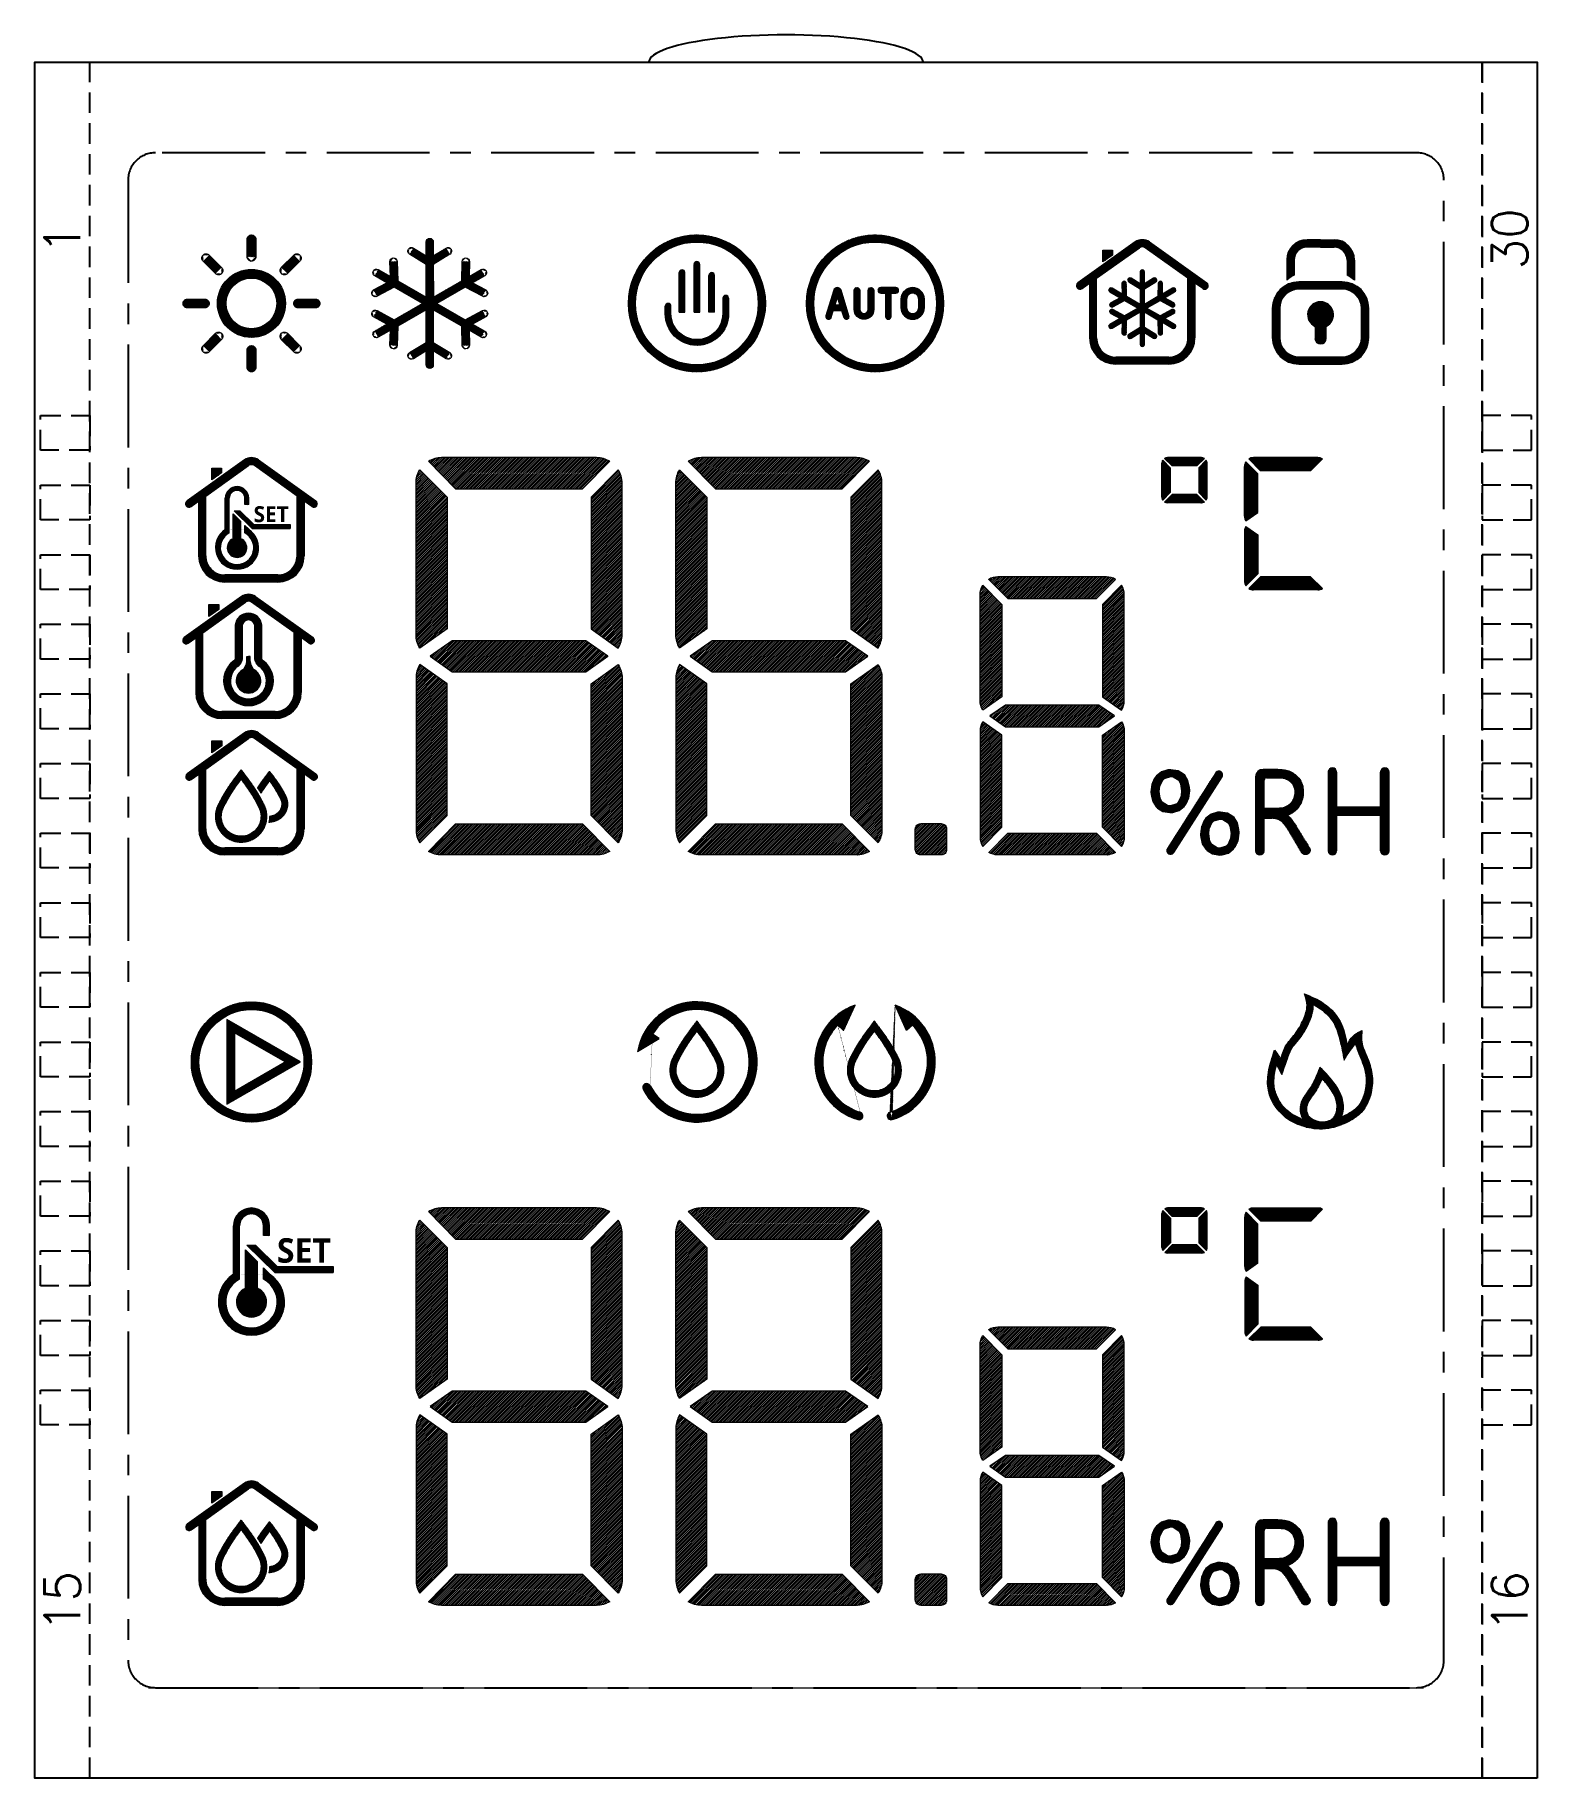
# Model space of a CAD drawing. Header units: millimetres. Extents: x 113.7 to 168.5, y -14.1 to 49.5.
import ezdxf
from ezdxf.enums import TextEntityAlignment as Align

# ---------------------------------------------------------------- set-up
doc = ezdxf.new("R2010")
doc.units = ezdxf.units.MM
doc.header["$LTSCALE"] = 3
for name, pattern in [('CENTER', [2, 1.25, -0.25, 0.25, -0.25]), ('DASHED2', [0.375, 0.25, -0.125]), ('HIDDEN', [0.375, 0.25, -0.125])]:
    doc.linetypes.add(name, pattern=pattern)
doc.layers.get('0').update_dxf_attribs({"linetype": 'CONTINUOUS'})
for name, color, linetype in [('05___PRT_ALL_DTM_CSYS', 7, 'CONTINUOUS'), ('D', 7, 'CONTINUOUS'), ('dwg', 7, 'CONTINUOUS')]:
    doc.layers.add(name, color=color, linetype=linetype)
doc.styles.add('ROMANC', font='romanc')
doc.styles.add('ROMANS', font='romans.shx')
pattern_1 = [(45, (-8794.2364, -889.710115), (-0.008145319496, 0.008145319496), [])]
pattern_2 = [(45, (-11023.267576, 5942.676316), (-0.02089224094, 0.02089224094), [])]
pattern_3 = [(45, (-11326.81074, 6099.90779), (-0.02146332725, 0.02146332725), [])]
pattern_4 = [(45, (-11471.8001, 6554.533503), (-0.03390776392, 0.03390776392), [])]
pattern_5 = [(45, (-11471.8001, 6554.36199), (-0.03390776392, 0.03390776392), [])]
pattern_6 = [(45, (-11471.8001, 6527.158208), (-0.03390776392, 0.03390776392), [])]
pattern_7 = [(45, (-11471.8001, 6526.986695), (-0.03390776392, 0.03390776392), [])]
pattern_8 = [(45, (-10778.103527, 6097.714287), (-0.010731663625, 0.010731663625), [])]

msp = doc.modelspace()

# ---------------------------------------------------------------- texts
at = {"style": 'ROMANS'}
for s, p in [('30', (167.461, 42.05)), ('1', (114.661, 42.05)), ('15', (114.661, -7.665)), ('16', (167.461, -7.665))]:
    msp.add_text(s, height=1.3, rotation=90, dxfattribs=at).set_placement(p, align=Align.MIDDLE)
at = {"lineweight": 5, "attachment_point": 1, "style": 'ROMANC'}
for insert, char_height in [((121.64, 32.297), 0.58136), ((122.491, 5.592), 0.89441)]:
    msp.add_mtext_dynamic_manual_height_columns('{\\fMicrosoft YaHei|b1|i0|c134|p34;\\C256;SET}', width=0.93356, gutter_width=1, heights=[0], dxfattribs=dict(at, insert=insert, char_height=char_height))

# ---------------------------------------------------------------- hatches: boundary and pattern name
at = {"lineweight": 5}
h = msp.add_hatch(dxfattribs=at)
h.set_pattern_fill('ANSI31', color=256, scale=0.010516)
h.set_pattern_definition([(45, (-8568.118898, -732.755498), (-0.02360965997, 0.02360965997), [])])
edge = h.paths.add_edge_path()
edge.add_arc((123.217, 41.35), 0.158, -45, 45, ccw=False)
edge.add_line((123.329, 41.238), (122.875, 40.785))
edge.add_arc((122.764, 40.896), 0.158, 225, 315, ccw=False)
edge.add_arc((122.764, 40.896), 0.158, 135, 225, ccw=False)
edge.add_line((122.652, 41.008), (123.106, 41.461))
edge.add_arc((123.217, 41.35), 0.158, 45, 135, ccw=False)
edge = h.paths.add_edge_path()
edge.add_arc((123.903, 39.695), 0.158, 270, 360, ccw=False)
edge.add_line((123.903, 39.537), (123.261, 39.537))
edge.add_arc((123.261, 39.695), 0.158, 180, 270, ccw=False)
edge.add_arc((123.261, 39.695), 0.158, 90, 180, ccw=False)
edge.add_line((123.261, 39.853), (123.903, 39.853))
edge.add_arc((123.903, 39.695), 0.158, 0, 90, ccw=False)
edge = h.paths.add_edge_path()
edge.add_arc((123.217, 38.04), 0.158, 225, 315, ccw=False)
edge.add_line((123.106, 37.929), (122.652, 38.383))
edge.add_arc((122.764, 38.494), 0.158, 135, 225, ccw=False)
edge.add_arc((122.764, 38.494), 0.158, 45, 135, ccw=False)
edge.add_line((122.875, 38.606), (123.329, 38.152))
edge.add_arc((123.217, 38.04), 0.158, -45, 45, ccw=False)
edge = h.paths.add_edge_path()
edge.add_arc((121.563, 37.355), 0.158, 180, 270, ccw=False)
edge.add_line((121.405, 37.355), (121.405, 37.997))
edge.add_arc((121.563, 37.997), 0.158, 90, 180, ccw=False)
edge.add_arc((121.563, 37.997), 0.158, 0, 90, ccw=False)
edge.add_line((121.72, 37.997), (121.72, 37.355))
edge.add_arc((121.563, 37.355), 0.158, -90, 0, ccw=False)
edge = h.paths.add_edge_path()
edge.add_arc((119.908, 38.04), 0.158, 135, 225, ccw=False)
edge.add_line((119.796, 38.152), (120.25, 38.606))
edge.add_arc((120.362, 38.494), 0.158, 45, 135, ccw=False)
edge.add_arc((120.362, 38.494), 0.158, -45, 45, ccw=False)
edge.add_line((120.473, 38.383), (120.019, 37.929))
edge.add_arc((119.908, 38.04), 0.158, 225, 315, ccw=False)
edge = h.paths.add_edge_path()
edge.add_arc((119.222, 39.695), 0.158, 90, 180, ccw=False)
edge.add_line((119.222, 39.853), (119.864, 39.853))
edge.add_arc((119.864, 39.695), 0.158, 0, 90, ccw=False)
edge.add_arc((119.864, 39.695), 0.158, 270, 360, ccw=False)
edge.add_line((119.864, 39.537), (119.222, 39.537))
edge.add_arc((119.222, 39.695), 0.158, 180, 270, ccw=False)
edge = h.paths.add_edge_path()
edge.add_arc((119.908, 41.35), 0.158, 45, 135, ccw=False)
edge.add_line((120.019, 41.461), (120.473, 41.008))
edge.add_arc((120.362, 40.896), 0.158, -45, 45, ccw=False)
edge.add_arc((120.362, 40.896), 0.158, 225, 315, ccw=False)
edge.add_line((120.25, 40.785), (119.796, 41.238))
edge.add_arc((119.908, 41.35), 0.158, 135, 225, ccw=False)
edge = h.paths.add_edge_path()
edge.add_arc((121.563, 42.035), 0.158, 0, 90, ccw=False)
edge.add_line((121.72, 42.035), (121.72, 41.394))
edge.add_arc((121.563, 41.394), 0.158, -90, 0, ccw=False)
edge.add_arc((121.563, 41.394), 0.158, 180, 270, ccw=False)
edge.add_line((121.405, 41.394), (121.405, 42.035))
edge.add_arc((121.563, 42.035), 0.158, 90, 180, ccw=False)
edge = h.paths.add_edge_path(flags=17)
edge.add_arc((121.563, 39.695), 0.925, 0, 360)
edge = h.paths.add_edge_path()
edge.add_arc((121.563, 39.695), 1.24, 0, 360)
h = msp.add_hatch(dxfattribs=at)
h.set_pattern_fill('ANSI31', color=256, scale=0.00956)
h.set_pattern_definition([(45, (-10498.152055, 5693.099086), (-0.02146332725, 0.02146332725), [])])
edge = h.paths.add_edge_path()
edge.add_line((128.198, 39.923), (129.231, 40.52))
edge.add_line((129.231, 40.52), (129.252, 41.229))
edge.add_arc((129.383, 41.225), 0.131, 88.30118, 178.30118, ccw=False)
edge.add_arc((129.383, 41.225), 0.131, -1.69882, 88.30118, ccw=False)
edge.add_line((129.514, 41.221), (129.498, 40.674))
edge.add_line((129.498, 40.674), (129.941, 40.93))
edge.add_arc((130.006, 40.816), 0.131, 30, 120, ccw=False)
edge.add_arc((130.006, 40.816), 0.131, -60, 30, ccw=False)
edge.add_line((130.072, 40.702), (129.629, 40.447))
edge.add_line((129.629, 40.447), (130.112, 40.187))
edge.add_arc((130.049, 40.072), 0.131, -28.30118, 61.69882, ccw=False)
edge.add_arc((130.049, 40.072), 0.131, 241.69882, 331.69882, ccw=False)
edge.add_line((129.987, 39.956), (129.362, 40.293))
edge.add_line((129.362, 40.293), (128.329, 39.694))
edge.add_line((128.329, 39.694), (129.362, 39.098))
edge.add_line((129.362, 39.098), (129.987, 39.434))
edge.add_arc((130.049, 39.319), 0.131, 28.30118, 118.30118, ccw=False)
edge.add_arc((130.049, 39.319), 0.131, -61.69882, 28.30118, ccw=False)
edge.add_line((130.112, 39.203), (129.629, 38.943))
edge.add_line((129.629, 38.943), (130.072, 38.688))
edge.add_arc((130.006, 38.574), 0.131, -30, 60, ccw=False)
edge.add_arc((130.006, 38.574), 0.131, 240, 330, ccw=False)
edge.add_line((129.941, 38.461), (129.498, 38.716))
edge.add_line((129.498, 38.716), (129.514, 38.169))
edge.add_arc((129.383, 38.165), 0.131, -88.30118, 1.69882, ccw=False)
edge.add_arc((129.383, 38.165), 0.131, 181.69882, 271.69882, ccw=False)
edge.add_line((129.252, 38.161), (129.231, 38.87))
edge.add_line((129.231, 38.87), (128.196, 39.466))
edge.add_line((128.196, 39.466), (128.196, 38.273))
edge.add_line((128.196, 38.273), (128.8, 37.9))
edge.add_arc((128.731, 37.788), 0.131, -31.69882, 58.30118, ccw=False)
edge.add_arc((128.731, 37.788), 0.131, 238.30118, 328.30118, ccw=False)
edge.add_line((128.662, 37.677), (128.196, 37.965))
edge.add_line((128.196, 37.965), (128.196, 37.453))
edge.add_arc((128.065, 37.453), 0.131, 270, 360, ccw=False)
edge.add_arc((128.065, 37.453), 0.131, 180, 270, ccw=False)
edge.add_line((127.934, 37.453), (127.934, 37.965))
edge.add_line((127.934, 37.965), (127.468, 37.677))
edge.add_arc((127.399, 37.788), 0.131, 211.69882, 301.69882, ccw=False)
edge.add_arc((127.399, 37.788), 0.131, 121.69882, 211.69882, ccw=False)
edge.add_line((127.33, 37.9), (127.934, 38.273))
edge.add_line((127.934, 38.273), (127.932, 39.467))
edge.add_line((127.932, 39.467), (126.899, 38.87))
edge.add_line((126.899, 38.87), (126.878, 38.161))
edge.add_arc((126.747, 38.165), 0.131, 268.30118, 358.30118, ccw=False)
edge.add_arc((126.747, 38.165), 0.131, 178.30118, 268.30118, ccw=False)
edge.add_line((126.616, 38.169), (126.632, 38.716))
edge.add_line((126.632, 38.716), (126.189, 38.461))
edge.add_arc((126.124, 38.574), 0.131, 210, 300, ccw=False)
edge.add_arc((126.124, 38.574), 0.131, 120, 210, ccw=False)
edge.add_line((126.058, 38.688), (126.501, 38.943))
edge.add_line((126.501, 38.943), (126.019, 39.203))
edge.add_arc((126.081, 39.319), 0.131, 151.69882, 241.69882, ccw=False)
edge.add_arc((126.081, 39.319), 0.131, 61.69882, 151.69882, ccw=False)
edge.add_line((126.143, 39.434), (126.768, 39.098))
edge.add_line((126.768, 39.098), (127.801, 39.696))
edge.add_line((127.801, 39.696), (126.768, 40.293))
edge.add_line((126.768, 40.293), (126.143, 39.956))
edge.add_arc((126.081, 40.072), 0.131, 208.30118, 298.30118, ccw=False)
edge.add_arc((126.081, 40.072), 0.131, 118.30118, 208.30118, ccw=False)
edge.add_line((126.019, 40.187), (126.501, 40.447))
edge.add_line((126.501, 40.447), (126.058, 40.702))
edge.add_arc((126.124, 40.816), 0.131, 150, 240, ccw=False)
edge.add_arc((126.124, 40.816), 0.131, 60, 150, ccw=False)
edge.add_line((126.189, 40.93), (126.632, 40.674))
edge.add_line((126.632, 40.674), (126.616, 41.221))
edge.add_arc((126.747, 41.225), 0.131, 91.69882, 181.69882, ccw=False)
edge.add_arc((126.747, 41.225), 0.131, 1.69882, 91.69882, ccw=False)
edge.add_line((126.878, 41.229), (126.899, 40.52))
edge.add_line((126.899, 40.52), (127.934, 39.924))
edge.add_line((127.934, 39.924), (127.934, 41.117))
edge.add_line((127.934, 41.117), (127.33, 41.49))
edge.add_arc((127.399, 41.602), 0.131, 148.30118, 238.30118, ccw=False)
edge.add_arc((127.399, 41.602), 0.131, 58.30118, 148.30118, ccw=False)
edge.add_line((127.468, 41.714), (127.934, 41.426))
edge.add_line((127.934, 41.426), (127.934, 41.937))
edge.add_arc((128.065, 41.937), 0.131, 90, 180, ccw=False)
edge.add_arc((128.065, 41.937), 0.131, 0, 90, ccw=False)
edge.add_line((128.196, 41.937), (128.196, 41.426))
edge.add_line((128.196, 41.426), (128.662, 41.714))
edge.add_arc((128.731, 41.602), 0.131, 31.69882, 121.69882, ccw=False)
edge.add_arc((128.731, 41.602), 0.131, -58.30118, 31.69882, ccw=False)
edge.add_line((128.8, 41.49), (128.196, 41.117))
edge.add_line((128.196, 41.117), (128.198, 39.923))
h = msp.add_hatch(dxfattribs=at)
h.set_pattern_fill('ANSI31', color=256, scale=0.003628)
h.set_pattern_definition([(45, (-8794.947637, -889.710115), (-0.008145319496, 0.008145319496), [])])
edge = h.paths.add_edge_path(flags=17)
edge.add_arc((137.811, 39.695), 2.239, 0, 360)
edge = h.paths.add_edge_path()
edge.add_arc((137.811, 39.695), 2.498, 0, 360)
edge = h.paths.add_edge_path(flags=16)
edge.add_arc((138.352, 40.718), 0.103, 0, 180)
edge.add_line((138.249, 40.718), (138.249, 39.38))
edge.add_line((138.249, 39.38), (138.456, 39.38))
edge.add_line((138.456, 39.38), (138.456, 40.718))
edge = h.paths.add_edge_path(flags=16)
edge.add_arc((137.811, 41.12), 0.103, 0, 180)
edge.add_line((137.708, 41.12), (137.708, 39.38))
edge.add_line((137.708, 39.38), (137.915, 39.38))
edge.add_line((137.915, 39.38), (137.915, 41.12))
edge = h.paths.add_edge_path(flags=16)
edge.add_arc((137.27, 40.818), 0.103, 0, 180)
edge.add_line((137.167, 40.818), (137.167, 39.38))
edge.add_line((137.167, 39.38), (137.374, 39.38))
edge.add_line((137.374, 39.38), (137.374, 40.818))
edge = h.paths.add_edge_path(flags=16)
edge.add_arc((136.761, 39.595), 0.103, 0, 180)
edge.add_line((136.658, 39.595), (136.658, 39.32))
edge.add_arc((137.811, 39.32), 1.154, 180, 360)
edge.add_line((138.965, 39.32), (138.965, 39.887))
edge.add_arc((138.862, 39.887), 0.103, 0, 180)
edge.add_line((138.758, 39.887), (138.758, 39.32))
edge.add_arc((137.811, 39.32), 0.947, -180, 0, ccw=False)
edge.add_line((136.865, 39.32), (136.865, 39.595))
h = msp.add_hatch(dxfattribs=at)
h.set_pattern_fill('ANSI31', color=256, scale=0.003628)
h.set_pattern_definition(pattern_1)
h.paths.add_polyline_path([(146.809, 39.695, 1), (141.814, 39.695, 1)])
h.paths.add_polyline_path([(146.551, 39.695, 1), (142.072, 39.695, 1)], flags=16)
h.paths.add_polyline_path([(145.067, 40.068), (144.897, 40.068), (144.897, 39.22, -1), (144.692, 39.22), (144.692, 40.068), (144.521, 40.068, -1), (144.521, 40.273), (145.067, 40.273, -1)], flags=0)
h.paths.add_polyline_path([(144.265, 40.17), (144.265, 39.476, -1), (143.549, 39.476), (143.549, 40.17, -1), (143.754, 40.17), (143.754, 39.476, 1), (144.061, 39.476), (144.061, 40.17, -1)], flags=0)
h.paths.add_polyline_path([(143.356, 39.245, -1), (143.167, 39.187), (143.092, 39.433), (142.783, 39.433), (142.708, 39.187, -1), (142.519, 39.245), (142.804, 40.174, -0.739234), (143.071, 40.174)], flags=0)
h.paths.add_polyline_path([(142.938, 39.936), (143.029, 39.638), (142.846, 39.638)], flags=0)
h = msp.add_hatch(dxfattribs=at)
h.set_pattern_fill('ANSI31', color=256, scale=0.00956)
h.set_pattern_definition([(45, (-11327.00396, 6099.376578), (-0.02146332725, 0.02146332725), [])])
h.paths.add_polyline_path([(152.971, 41.46), (152.971, 41.639), (152.617, 41.639), (152.617, 41.208)], flags=16)
h.paths.add_polyline_path([(151.711, 40.444, 1), (151.861, 40.234), (152.135, 40.43), (152.135, 38.435, 0.414214), (153.091, 37.479), (155.025, 37.479, 0.414214), (155.981, 38.435), (155.981, 40.434), (156.262, 40.234, 1), (156.411, 40.444), (154.318, 41.937, 0.320007), (153.804, 41.937)])
h.paths.add_polyline_path([(152.393, 40.614), (153.954, 41.727, -0.320007), (154.168, 41.727), (155.723, 40.618), (155.723, 38.435, -0.414214), (155.025, 37.738), (153.091, 37.738, -0.414214), (152.393, 38.435)], flags=16)
h = msp.add_hatch(dxfattribs=at)
h.set_pattern_fill('ANSI31', color=0, scale=0.00956)
h.set_pattern_definition(pattern_3)
h.paths.add_polyline_path([(160.561, 41.748), (161.056, 41.748, -0.414214), (161.526, 41.278), (161.526, 40.727, -0.040796), (161.797, 40.547), (161.797, 41.278, 0.414214), (161.056, 42.019), (160.561, 42.019), (160.067, 42.019, 0.414214), (159.326, 41.278), (159.326, 40.547, -0.040796), (159.597, 40.727), (159.597, 41.278, -0.414214), (160.067, 41.748)])
h = msp.add_hatch(dxfattribs=at)
h.set_pattern_fill('ANSI31', color=256, scale=0.003628)
h.set_pattern_definition([(45, (-8790.314206, -889.600082), (-0.008145332691, 0.008145332691), [])])
h.paths.add_polyline_path([(154.137, 39.384), (154.629, 39.1), (154.64, 38.617, 1), (154.798, 38.621), (154.79, 39.007), (155.164, 38.791, 1), (155.239, 38.931), (154.869, 39.144), (155.208, 39.331, 1), (155.132, 39.47), (154.708, 39.237), (154.216, 39.521), (154.708, 39.805), (155.132, 39.573, 1), (155.208, 39.712), (154.869, 39.898), (155.243, 40.114, 1), (155.159, 40.249), (154.79, 40.035), (154.798, 40.424, 1), (154.64, 40.424), (154.629, 39.943), (154.137, 39.658), (154.137, 40.227), (154.55, 40.477, 1), (154.468, 40.613), (154.137, 40.412), (154.137, 40.844, 1), (153.979, 40.839), (153.979, 40.412), (153.648, 40.613, 1), (153.566, 40.477), (153.979, 40.227), (153.979, 39.658), (153.486, 39.943), (153.476, 40.425, 1), (153.318, 40.422), (153.326, 40.035), (152.952, 40.251, 1), (152.877, 40.112), (153.247, 39.898), (152.908, 39.712, 1), (152.984, 39.573), (153.407, 39.805), (153.899, 39.521), (153.407, 39.237), (152.984, 39.47, 1), (152.908, 39.331), (153.247, 39.144), (152.873, 38.929, 1), (152.956, 38.794), (153.326, 39.007), (153.318, 38.621, 1), (153.476, 38.617), (153.486, 39.1), (153.979, 39.384), (153.979, 38.816), (153.566, 38.565, 1), (153.648, 38.43), (153.979, 38.631), (153.979, 38.199, 1), (154.137, 38.204), (154.137, 38.631), (154.468, 38.43, 0.996563), (154.55, 38.565), (154.137, 38.816)])
h = msp.add_hatch(dxfattribs=at)
h.set_pattern_fill('ANSI31', color=256, scale=0.003628)
h.set_pattern_definition(pattern_1)
h.paths.add_polyline_path([(145.255, 39.846), (145.255, 39.544, 0.414214), (145.682, 39.118, 0.414214), (146.108, 39.544), (146.108, 39.846, 0.414214), (145.682, 40.273, 0.414214)])
h.paths.add_polyline_path([(145.682, 40.068, -0.414214), (145.903, 39.846), (145.903, 39.544, -0.414214), (145.682, 39.322, -0.414214), (145.46, 39.544), (145.46, 39.846, -0.414214)], flags=16)
h.paths.add_polyline_path([(144.521, 40.273, 1), (144.521, 40.068), (144.692, 40.068), (144.692, 39.22, 1), (144.897, 39.22), (144.897, 40.068), (145.067, 40.068, 1), (145.067, 40.273)])
h.paths.add_polyline_path([(143.754, 39.476), (143.754, 40.17, 1), (143.549, 40.17), (143.549, 39.476, 1), (144.265, 39.476), (144.265, 40.17, 1), (144.061, 40.17), (144.061, 39.476, -1)])
h.paths.add_polyline_path([(143.167, 39.187, 1), (143.356, 39.245), (143.071, 40.174, 0.739234), (142.804, 40.174), (142.519, 39.245, 1), (142.708, 39.187), (142.783, 39.433), (143.092, 39.433)])
h.paths.add_polyline_path([(143.029, 39.638), (142.846, 39.638), (142.938, 39.936)], flags=16)
h = msp.add_hatch(dxfattribs=at)
h.set_pattern_fill('ANSI31', color=256, scale=0.00956)
h.set_pattern_definition([(45, (-11576.808856, 6493.169343), (-0.02146332725, 0.02146332725), [])])
edge = h.paths.add_edge_path(flags=16)
edge.add_line((161.352, 40.214), (159.771, 40.214))
edge.add_arc((159.771, 39.514), 0.7, 90, 180)
edge.add_line((159.071, 39.514), (159.071, 38.449))
edge.add_arc((159.771, 38.449), 0.7, 180, 270)
edge.add_line((159.771, 37.749), (161.352, 37.749))
edge.add_arc((161.352, 38.449), 0.7, 270, 360)
edge.add_line((162.052, 38.449), (162.052, 39.514))
edge.add_arc((161.352, 39.514), 0.7, 0, 90)
edge = h.paths.add_edge_path()
edge.add_line((162.322, 38.449), (162.322, 39.514))
edge.add_arc((161.352, 39.514), 0.97, 0, 90)
edge.add_line((161.352, 40.484), (159.771, 40.484))
edge.add_arc((159.771, 39.514), 0.97, 90, 180)
edge.add_line((158.801, 39.514), (158.801, 38.449))
edge.add_arc((159.771, 38.449), 0.97, 180, 270)
edge.add_line((159.771, 37.479), (161.352, 37.479))
edge.add_arc((161.352, 38.449), 0.97, 270, 360)
h = msp.add_hatch(dxfattribs=at)
h.set_pattern_fill('ANSI31', color=256, scale=0.00956)
h.set_pattern_definition(pattern_3)
h.paths.add_polyline_path([(160.764, 38.858, 4.42875), (160.359, 38.858), (160.359, 38.419, 1), (160.764, 38.419)])
h = msp.add_hatch(dxfattribs=at)
h.set_pattern_fill('ANSI31', color=256, scale=0.00956)
h.set_pattern_definition([(45, (-11359.50257, 6091.426723), (-0.02146332725, 0.02146332725), [])])
h.paths.add_polyline_path([(120.472, 33.51), (120.472, 33.689), (120.119, 33.689), (120.119, 33.258)], flags=16)
h.paths.add_polyline_path([(119.212, 32.494, 1), (119.362, 32.284), (119.636, 32.48), (119.636, 30.486, 0.414214), (120.592, 29.53), (122.526, 29.53, 0.414214), (123.482, 30.486), (123.482, 32.484), (123.763, 32.284, 1), (123.913, 32.494), (121.82, 33.987, 0.320007), (121.305, 33.987)])
h.paths.add_polyline_path([(119.894, 32.664), (121.455, 33.777, -0.320007), (121.67, 33.777), (123.224, 32.669), (123.224, 30.486, -0.414214), (122.526, 29.788), (120.592, 29.788, -0.414214), (119.894, 30.486)], flags=16)
h = msp.add_hatch(dxfattribs=at)
h.set_pattern_fill('ANSI31', color=256, scale=0.015103)
h.set_pattern_definition(pattern_4)
h.paths.add_polyline_path([(128.496, 34.069, 0.136063), (128.016, 33.936), (129.01, 32.936), (133.637, 32.936), (134.631, 33.936, 0.136063), (134.152, 34.069)])
h = msp.add_hatch(dxfattribs=at)
h.set_pattern_fill('ANSI31', color=256, scale=0.015103)
h.set_pattern_definition(pattern_4)
h.paths.add_polyline_path([(137.973, 34.069, 0.136063), (137.494, 33.936), (138.488, 32.936), (143.115, 32.936), (144.109, 33.936, 0.136063), (143.629, 34.069)])
h = msp.add_hatch(dxfattribs=at)
h.set_pattern_fill('ANSI31', color=256, scale=0.005747)
h.set_pattern_definition([(45, (-13550.499303, -1427.969654), (-0.012903455148, 0.012903455148), [])])
h.paths.add_polyline_path([(154.975, 34.069, 0.136063), (154.87, 34.04), (155.145, 33.764), (156.047, 33.764), (156.322, 34.04, 0.136063), (156.217, 34.069)])
h.paths.add_polyline_path([(154.772, 32.624, 0.139094), (154.802, 32.517), (155.077, 32.794), (155.077, 33.696), (154.802, 33.973, 0.139094), (154.772, 33.866)])
h.paths.add_polyline_path([(156.217, 32.421, 0.135967), (156.322, 32.45), (156.047, 32.726), (155.145, 32.726), (154.87, 32.45, 0.136159), (154.975, 32.421)])
h.paths.add_polyline_path([(156.115, 32.794), (156.39, 32.517, 0.139094), (156.42, 32.624), (156.42, 33.866, 0.139094), (156.39, 33.973), (156.115, 33.696)])
h = msp.add_hatch(dxfattribs=at)
h.set_pattern_fill('ANSI31', color=256, scale=0.006897)
h.set_pattern_definition([(45, (-16292.011116, -1720.377223), (-0.015484146177, 0.015484146177), [])])
h.paths.add_polyline_path([(158.109, 34.068, 0.136063), (157.945, 34.023), (158.376, 33.588), (160.198, 33.588), (160.63, 34.023, 0.136063), (160.465, 34.068)])
h.paths.add_polyline_path([(157.79, 31.928, 0.139094), (157.837, 31.76), (158.269, 32.064), (158.269, 33.482), (157.837, 33.916, 0.139094), (157.79, 33.748)])
h.paths.add_polyline_path([(158.269, 31.249), (157.837, 31.553, 0.139094), (157.79, 31.385), (157.79, 29.565, 0.139094), (157.837, 29.397), (158.269, 29.832)])
h.paths.add_polyline_path([(158.376, 29.725), (157.945, 29.291, 0.136063), (158.109, 29.245), (160.465, 29.245, 0.136063), (160.63, 29.291), (160.198, 29.725)])
h = msp.add_hatch(dxfattribs=at)
h.set_pattern_fill('ANSI31', color=256, scale=0.015103)
h.set_pattern_definition(pattern_4)
h.paths.add_polyline_path([(128.698, 32.627), (127.704, 33.627, 0.139094), (127.565, 33.139), (127.565, 27.612, 0.139094), (127.704, 27.123), (128.698, 27.822)])
h = msp.add_hatch(dxfattribs=at)
h.set_pattern_fill('ANSI31', color=256, scale=0.015103)
h.set_pattern_definition(pattern_4)
h.paths.add_polyline_path([(135.083, 33.139, 0.139094), (134.944, 33.627), (133.95, 32.627), (133.95, 27.822), (134.944, 27.123, 0.139094), (135.083, 27.612)])
h = msp.add_hatch(dxfattribs=at)
h.set_pattern_fill('ANSI31', color=256, scale=0.015103)
h.set_pattern_definition(pattern_4)
edge = h.paths.add_edge_path()
edge.add_arc((137.973, 27.612), 0.931, 180, 211.67468, ccw=False)
edge.add_line((137.043, 27.612), (137.043, 33.139))
edge.add_arc((137.973, 33.139), 0.931, 148.32532, 180, ccw=False)
edge.add_line((137.181, 33.627), (138.175, 32.627))
edge.add_line((138.175, 32.627), (138.175, 27.822))
edge.add_line((138.175, 27.822), (137.181, 27.123))
h = msp.add_hatch(dxfattribs=at)
h.set_pattern_fill('ANSI31', color=256, scale=0.015103)
h.set_pattern_definition(pattern_4)
edge = h.paths.add_edge_path()
edge.add_arc((143.629, 27.612), 0.931, 328.32532, 360)
edge.add_line((144.56, 27.612), (144.56, 33.139))
edge.add_arc((143.629, 33.139), 0.931, 360, 391.67468)
edge.add_line((144.422, 33.627), (143.427, 32.627))
edge.add_line((143.427, 32.627), (143.427, 27.822))
edge.add_line((143.427, 27.822), (144.422, 27.123))
h = msp.add_hatch(dxfattribs=at)
h.set_pattern_fill('ANSI31', color=256, scale=0.006214)
h.set_pattern_definition([(45, (-7376.286548, 4279.68258), (-0.01395116271, 0.01395116271), [])])
h.paths.add_polyline_path([(122.976, 31.628), (122.976, 31.484), (121.588, 31.484), (120.928, 32.134), (121.133, 32.134), (121.647, 31.628)])
edge = h.paths.add_edge_path()
edge.add_line((121.464, 32.357), (121.321, 32.357))
edge.add_line((121.321, 32.357), (121.321, 32.586))
edge.add_arc((121.036, 32.586), 0.285, 0, 180)
edge.add_line((120.752, 32.586), (120.752, 31.323))
edge.add_arc((121.036, 30.783), 0.611, 117.79384, 422.20616)
edge.add_line((121.321, 31.323), (121.321, 31.596))
edge.add_line((121.321, 31.596), (121.464, 31.456))
edge.add_line((121.464, 31.456), (121.464, 31.442))
edge.add_arc((121.036, 30.783), 0.785, -237.04319, 57.04319, ccw=False)
edge.add_line((120.609, 31.442), (120.609, 32.586))
edge.add_arc((121.036, 32.586), 0.427, 0, 180, ccw=False)
edge.add_line((121.464, 32.586), (121.464, 32.357))
edge = h.paths.add_edge_path(flags=17)
edge.add_line((120.894, 32.017), (121.179, 31.736))
edge.add_line((121.179, 31.736), (121.179, 31.109))
edge.add_arc((121.036, 30.783), 0.356, -246.42182, 66.42182, ccw=False)
edge.add_line((120.894, 31.109), (120.894, 31.694))
edge.add_line((120.894, 31.694), (120.894, 32.017))
h = msp.add_hatch(dxfattribs=at)
h.set_pattern_fill('ANSI31', color=256, scale=0.015103)
h.set_pattern_definition(pattern_5)
edge = h.paths.add_edge_path()
edge.add_arc((148.792, 25.2), 0.652, 180, 211.67468, ccw=False)
edge.add_line((148.14, 25.2), (148.14, 29.069))
edge.add_arc((148.792, 29.069), 0.652, 148.32532, 180, ccw=False)
edge.add_line((148.237, 29.411), (148.933, 28.711))
edge.add_line((148.933, 28.711), (148.933, 25.347))
edge.add_line((148.933, 25.347), (148.237, 24.858))
h = msp.add_hatch(dxfattribs=at)
h.set_pattern_fill('ANSI31', color=256, scale=0.015103)
h.set_pattern_definition(pattern_5)
edge = h.paths.add_edge_path()
edge.add_arc((148.792, 29.069), 0.652, 90, 120.99303)
edge.add_line((148.456, 29.627), (149.152, 28.927))
edge.add_line((149.152, 28.927), (152.391, 28.927))
edge.add_line((152.391, 28.927), (153.086, 29.627))
edge.add_arc((152.751, 29.069), 0.652, 59.00697, 90)
edge.add_line((152.751, 29.72), (148.792, 29.72))
h = msp.add_hatch(dxfattribs=at)
h.set_pattern_fill('ANSI31', color=256, scale=0.015103)
h.set_pattern_definition(pattern_5)
edge = h.paths.add_edge_path()
edge.add_arc((152.751, 25.2), 0.652, 328.32532, 360)
edge.add_line((153.403, 25.2), (153.403, 29.069))
edge.add_arc((152.751, 29.069), 0.652, 360, 391.67468)
edge.add_line((153.305, 29.411), (152.609, 28.711))
edge.add_line((152.609, 28.711), (152.609, 25.347))
edge.add_line((152.609, 25.347), (153.305, 24.858))
h = msp.add_hatch(dxfattribs=at)
h.set_pattern_fill('ANSI31', color=256, scale=0.00956)
h.set_pattern_definition([(45, (-11359.607736, 6086.443632), (-0.02146332725, 0.02146332725), [])])
h.paths.add_polyline_path([(120.367, 28.527), (120.367, 28.706), (120.013, 28.706), (120.013, 28.275)], flags=16)
h.paths.add_polyline_path([(119.107, 27.511, 1), (119.257, 27.301), (119.531, 27.497), (119.531, 25.502, 0.414214), (120.487, 24.546), (122.421, 24.546, 0.414214), (123.377, 25.502), (123.377, 27.501), (123.658, 27.301, 1), (123.808, 27.511), (121.714, 29.004, 0.320007), (121.2, 29.004)])
h.paths.add_polyline_path([(119.789, 27.681), (121.35, 28.794, -0.320007), (121.565, 28.794), (123.119, 27.685), (123.119, 25.502, -0.414214), (122.421, 24.805), (120.487, 24.805, -0.414214), (119.789, 25.502)], flags=16)
h = msp.add_hatch(dxfattribs=at)
h.set_pattern_fill('ANSI31', color=256, scale=0.00478)
h.set_pattern_definition(pattern_8)
h.paths.add_polyline_path([(120.972, 27.873), (120.972, 26.695, 3.198595), (122.004, 26.647, -0.216754), (121.936, 26.752), (121.936, 27.952, 1)])
h.paths.add_polyline_path([(121.221, 26.812, -0.272291), (121.049, 26.445, 2.904834), (121.859, 26.445, -0.222823), (121.687, 26.738), (121.687, 27.94, 1), (121.221, 27.885)], flags=16)
h.paths.add_polyline_path([(121.398, 26.811), (121.454, 26.811), (121.529, 26.811, 0.304711), (121.683, 26.31, -3.624789), (121.225, 26.31, 0.244319), (121.398, 26.707)], flags=0)
h = msp.add_hatch(dxfattribs=at)
h.set_pattern_fill('ANSI31', color=256, scale=0.015103)
h.set_pattern_definition(pattern_4)
h.paths.add_polyline_path([(128.888, 27.387), (128.083, 26.821), (128.888, 26.254), (133.759, 26.254), (134.565, 26.821), (133.759, 27.387)])
h = msp.add_hatch(dxfattribs=at)
h.set_pattern_fill('ANSI31', color=256, scale=0.015103)
h.set_pattern_definition(pattern_4)
h.paths.add_polyline_path([(138.366, 27.387), (137.56, 26.821), (138.366, 26.254), (143.237, 26.254), (144.043, 26.821), (143.237, 27.387)])
h = msp.add_hatch(dxfattribs=at)
h.set_pattern_fill('ANSI31', color=256, scale=0.00478)
h.set_pattern_definition(pattern_8)
h.paths.add_polyline_path([(121.683, 26.31, -0.204472), (121.511, 26.636), (121.51, 26.811), (121.454, 26.811), (121.398, 26.811), (121.397, 26.636, -0.204472), (121.225, 26.31, 3.624789)])
h = msp.add_hatch(dxfattribs=at)
h.set_pattern_fill('ANSI31', color=256, scale=0.015103)
h.set_pattern_definition(pattern_4)
h.paths.add_polyline_path([(128.698, 25.819), (127.704, 26.518, 0.139094), (127.565, 26.03), (127.565, 20.503, 0.139094), (127.704, 20.015), (128.698, 21.015)])
h = msp.add_hatch(dxfattribs=at)
h.set_pattern_fill('ANSI31', color=256, scale=0.015103)
h.set_pattern_definition(pattern_4)
h.paths.add_polyline_path([(133.95, 21.015), (134.944, 20.015, 0.139094), (135.083, 20.503), (135.083, 26.03, 0.139094), (134.944, 26.518), (133.95, 25.819)])
h = msp.add_hatch(dxfattribs=at)
h.set_pattern_fill('ANSI31', color=256, scale=0.015103)
h.set_pattern_definition(pattern_4)
edge = h.paths.add_edge_path()
edge.add_arc((137.973, 26.03), 0.931, 148.32532, 180)
edge.add_line((137.043, 26.03), (137.043, 20.503))
edge.add_arc((137.973, 20.503), 0.931, 180, 211.67468)
edge.add_line((137.181, 20.015), (138.175, 21.015))
edge.add_line((138.175, 21.015), (138.175, 25.819))
edge.add_line((138.175, 25.819), (137.181, 26.518))
h = msp.add_hatch(dxfattribs=at)
h.set_pattern_fill('ANSI31', color=256, scale=0.015103)
h.set_pattern_definition(pattern_4)
edge = h.paths.add_edge_path()
edge.add_arc((143.629, 26.03), 0.931, 0, 31.67468, ccw=False)
edge.add_line((144.56, 26.03), (144.56, 20.503))
edge.add_arc((143.629, 20.503), 0.931, -31.67468, 0, ccw=False)
edge.add_line((144.422, 20.015), (143.427, 21.015))
edge.add_line((143.427, 21.015), (143.427, 25.819))
edge.add_line((143.427, 25.819), (144.422, 26.518))
h = msp.add_hatch(dxfattribs=at)
h.set_pattern_fill('ANSI31', color=256, scale=0.015103)
h.set_pattern_definition(pattern_5)
h.paths.add_polyline_path([(149.066, 25.043), (148.503, 24.646), (149.066, 24.25), (152.476, 24.25), (153.04, 24.646), (152.476, 25.043)])
h = msp.add_hatch(dxfattribs=at)
h.set_pattern_fill('ANSI31', color=256, scale=0.015103)
h.set_pattern_definition(pattern_5)
edge = h.paths.add_edge_path()
edge.add_arc((148.792, 24.093), 0.652, 148.32532, 180)
edge.add_line((148.14, 24.093), (148.14, 20.224))
edge.add_arc((148.792, 20.224), 0.652, 180, 211.67468)
edge.add_line((148.237, 19.882), (148.933, 20.582))
edge.add_line((148.933, 20.582), (148.933, 23.945))
edge.add_line((148.933, 23.945), (148.237, 24.435))
h = msp.add_hatch(dxfattribs=at)
h.set_pattern_fill('ANSI31', color=256, scale=0.015103)
h.set_pattern_definition(pattern_5)
edge = h.paths.add_edge_path()
edge.add_arc((152.751, 24.093), 0.652, 0, 31.67468, ccw=False)
edge.add_line((153.403, 24.093), (153.403, 20.224))
edge.add_arc((152.751, 20.224), 0.652, -31.67468, 0, ccw=False)
edge.add_line((153.305, 19.882), (152.609, 20.582))
edge.add_line((152.609, 20.582), (152.609, 23.945))
edge.add_line((152.609, 23.945), (153.305, 24.435))
h = msp.add_hatch(dxfattribs=at)
h.set_pattern_fill('ANSI31', color=256, scale=0.00956)
h.set_pattern_definition([(45, (-11359.499293, 6081.46968), (-0.02146332725, 0.02146332725), [])])
h.paths.add_polyline_path([(120.476, 23.553), (120.476, 23.732), (120.122, 23.732), (120.122, 23.301)], flags=16)
h.paths.add_polyline_path([(119.216, 22.537, 1), (119.365, 22.327), (119.639, 22.523), (119.639, 20.529, 0.414214), (120.595, 19.573), (122.53, 19.573, 0.414214), (123.486, 20.529), (123.486, 22.527), (123.766, 22.327, 1), (123.916, 22.537), (121.823, 24.03, 0.320007), (121.309, 24.03)])
h.paths.add_polyline_path([(119.897, 22.707), (121.458, 23.82, -0.320007), (121.673, 23.82), (123.228, 22.711), (123.228, 20.529, -0.414214), (122.53, 19.831), (120.595, 19.831, -0.414214), (119.897, 20.529)], flags=16)
h = msp.add_hatch(dxfattribs=at)
h.set_pattern_fill('ANSI31', color=256, scale=0.004015)
h.set_pattern_definition([(45, (-9034.442236, 5129.601533), (-0.009014597445, 0.009014597445), [])])
edge = h.paths.add_edge_path()
edge.add_spline(control_points=[(121.186, 20.042), (121.507, 20.042), (121.79, 20.194), (121.968, 20.462)], knot_values=[7.639228, 7.639228, 7.639228, 7.639228, 8.62475, 8.62475, 8.62475, 8.62475], weights=[1, 0.920687, 0.920687, 1], degree=3, periodic=0)
edge.add_spline(control_points=[(121.968, 20.462), (122.145, 20.73), (122.175, 21.05), (122.05, 21.346)], knot_values=[6.653706, 6.653706, 6.653706, 6.653706, 7.639228, 7.639228, 7.639228, 7.639228], weights=[1, 0.920687, 0.920687, 1], degree=3, periodic=0)
edge.add_spline(control_points=[(122.05, 21.346), (122.016, 21.415), (121.984, 21.478), (121.825, 21.782), (121.68, 22.014), (121.444, 22.345), (121.363, 22.452), (121.186, 22.685)], knot_values=[4.312375, 4.312375, 4.312375, 4.312375, 4.659658, 4.659658, 5.989024, 5.989024, 6.653706, 6.653706, 6.653706, 6.653706], degree=3, periodic=0)
edge.add_spline(control_points=[(121.186, 22.685), (121.01, 22.452), (120.928, 22.345), (120.692, 22.014), (120.547, 21.782), (120.388, 21.478), (120.356, 21.415), (120.323, 21.346)], knot_values=[1.971043, 1.971043, 1.971043, 1.971043, 2.635726, 2.635726, 3.965092, 3.965092, 4.312375, 4.312375, 4.312375, 4.312375], degree=3, periodic=0)
edge.add_spline(control_points=[(120.323, 21.346), (120.197, 21.05), (120.227, 20.73), (120.404, 20.462)], knot_values=[0.985522, 0.985522, 0.985522, 0.985522, 1.971043, 1.971043, 1.971043, 1.971043], weights=[1, 0.920687, 0.920687, 1], degree=3, periodic=0)
edge.add_spline(control_points=[(120.404, 20.462), (120.582, 20.194), (120.865, 20.042), (121.186, 20.042)], knot_values=[0, 0, 0, 0, 0.985522, 0.985522, 0.985522, 0.985522], weights=[1, 0.920687, 0.920687, 1], degree=3, periodic=0)
edge = h.paths.add_edge_path(flags=16)
edge.add_spline(control_points=[(121.856, 21.258), (121.89, 21.178), (121.91, 21.087), (121.914, 20.847), (121.868, 20.696), (121.791, 20.579)], knot_values=[6.660579, 6.660579, 6.660579, 6.660579, 7.03548, 7.03548, 7.639228, 7.639228, 7.639228, 7.639228], degree=3, periodic=0)
edge.add_spline(control_points=[(121.791, 20.579), (121.743, 20.507), (121.679, 20.44), (121.48, 20.3), (121.328, 20.255), (121.186, 20.255)], knot_values=[7.639228, 7.639228, 7.639228, 7.639228, 8.01443, 8.01443, 8.62475, 8.62475, 8.62475, 8.62475], degree=3, periodic=0)
edge.add_spline(control_points=[(121.186, 20.255), (121.099, 20.255), (121.008, 20.271), (120.782, 20.359), (120.66, 20.461), (120.581, 20.579)], knot_values=[0, 0, 0, 0, 0.375202, 0.375202, 0.985522, 0.985522, 0.985522, 0.985522], degree=3, periodic=0)
edge.add_spline(control_points=[(120.581, 20.579), (120.533, 20.652), (120.496, 20.737), (120.446, 20.972), (120.462, 21.129), (120.516, 21.258)], knot_values=[0.985522, 0.985522, 0.985522, 0.985522, 1.360726, 1.360726, 1.964171, 1.964171, 1.964171, 1.964171], degree=3, periodic=0)
edge.add_spline(control_points=[(120.516, 21.258), (120.552, 21.333), (120.586, 21.4), (120.694, 21.602), (120.772, 21.735), (120.897, 21.93), (120.94, 21.994), (121.032, 22.126), (121.078, 22.189), (121.156, 22.293), (121.171, 22.312), (121.186, 22.333)], knot_values=[1.979373, 1.979373, 1.979373, 1.979373, 2.365051, 2.365051, 3.144995, 3.144995, 3.535192, 3.535192, 3.960826, 3.960826, 4.051115, 4.051115, 4.051115, 4.051115], degree=3, periodic=0)
edge.add_spline(control_points=[(121.186, 22.333), (121.235, 22.268), (121.273, 22.217), (121.361, 22.097), (121.409, 22.029), (121.505, 21.885), (121.551, 21.812), (121.654, 21.643), (121.709, 21.546), (121.793, 21.386), (121.824, 21.325), (121.856, 21.258)], knot_values=[4.573634, 4.573634, 4.573634, 4.573634, 4.856959, 4.856959, 5.293871, 5.293871, 5.730782, 5.730782, 6.298094, 6.298094, 6.645377, 6.645377, 6.645377, 6.645377], degree=3, periodic=0)
h = msp.add_hatch(dxfattribs=at)
h.set_pattern_fill('ANSI31', color=256, scale=0.004015)
h.set_pattern_definition([(45, (-11455.412299, 6527.170431), (-0.009014597445, 0.009014597445), [])])
edge = h.paths.add_edge_path()
edge.add_spline(control_points=[(122.403, 21.024), (122.353, 21.002), (122.293, 20.986), (122.224, 20.975)], knot_values=[8.204375, 8.204375, 8.204375, 8.204375, 8.562045, 8.562045, 8.562045, 8.562045], degree=3, periodic=0)
edge.add_spline(control_points=[(122.224, 20.975), (122.223, 20.903), (122.215, 20.831), (122.2, 20.76)], knot_values=[7.06025, 7.06025, 7.06025, 7.06025, 7.265421, 7.265421, 7.265421, 7.265421], degree=3, periodic=0)
edge.add_spline(control_points=[(122.2, 20.76), (122.301, 20.772), (122.398, 20.792), (122.488, 20.832), (122.604, 20.883), (122.7, 20.965), (122.768, 21.069), (122.892, 21.256), (122.913, 21.48), (122.826, 21.687), (122.802, 21.736), (122.78, 21.78), (122.668, 21.993), (122.567, 22.155), (122.401, 22.387), (122.345, 22.462), (122.221, 22.625), (122.098, 22.462), (122.041, 22.387), (121.969, 22.286), (121.953, 22.263), (121.936, 22.24), (121.933, 22.235), (121.93, 22.23), (121.926, 22.225), (121.88, 22.157), (121.834, 22.089), (121.788, 22.022)], knot_values=[2.832823, 2.832823, 2.832823, 2.832823, 3.272782, 3.272782, 3.272782, 3.837929, 3.837929, 3.837929, 4.82345, 4.82345, 4.82345, 5.170733, 5.170733, 6.500099, 6.500099, 7.164782, 7.164782, 7.164782, 7.829465, 7.829465, 8.028936, 8.028936, 8.028936, 8.071053, 8.071053, 8.071053, 8.644334, 8.644334, 8.644334, 8.644334], weights=[0.941799, 0.941799, 0.941799, 0.941799, 0.935117, 0.954518, 1, 0.920687, 0.920687, 1, 1, 1, 1, 1, 1, 1, 1, 1, 1, 1, 1, 1, 1, 1, 1, 1, 1, 1], degree=3, periodic=0)
edge.add_spline(control_points=[(121.788, 22.022), (121.814, 21.98), (121.841, 21.937), (121.88, 21.872), (121.894, 21.849), (121.908, 21.825)], knot_values=[5.502878, 5.502878, 5.502878, 5.502878, 5.741896, 5.741896, 5.87139, 5.87139, 5.87139, 5.87139], degree=3, periodic=0)
edge.add_spline(control_points=[(121.908, 21.825), (121.971, 21.918), (122.034, 22.011), (122.098, 22.104), (122.099, 22.105), (122.1, 22.106)], knot_values=[2.61332, 2.61332, 2.61332, 2.61332, 3.397834, 3.397834, 3.406104, 3.406104, 3.406104, 3.406104], degree=3, periodic=0)
edge.add_spline(control_points=[(122.1, 22.106), (122.103, 22.111), (122.106, 22.116), (122.11, 22.121)], knot_values=[3.406104, 3.406104, 3.406104, 3.406104, 3.448221, 3.448221, 3.448221, 3.448221], degree=3, periodic=0)
edge.add_spline(control_points=[(122.11, 22.121), (122.139, 22.163), (122.167, 22.203), (122.207, 22.257), (122.214, 22.266), (122.221, 22.276)], knot_values=[3.448221, 3.448221, 3.448221, 3.448221, 3.824276, 3.824276, 3.8998, 3.8998, 3.8998, 3.8998], degree=3, periodic=0)
edge.add_spline(control_points=[(122.221, 22.276), (122.252, 22.235), (122.277, 22.201), (122.327, 22.13), (122.351, 22.094), (122.423, 21.985), (122.468, 21.911), (122.554, 21.76), (122.593, 21.686), (122.634, 21.601)], knot_values=[4.72495, 4.72495, 4.72495, 4.72495, 5.044018, 5.044018, 5.363086, 5.363086, 6.001222, 6.001222, 6.641442, 6.641442, 6.641442, 6.641442], degree=3, periodic=0)
edge.add_spline(control_points=[(122.634, 21.601), (122.658, 21.543), (122.67, 21.476), (122.663, 21.328), (122.635, 21.248), (122.593, 21.185)], knot_values=[6.664412, 6.664412, 6.664412, 6.664412, 7.105145, 7.105145, 7.639228, 7.639228, 7.639228, 7.639228], degree=3, periodic=0)
edge.add_spline(control_points=[(122.593, 21.185), (122.558, 21.132), (122.51, 21.085), (122.436, 21.04), (122.42, 21.031), (122.403, 21.024)], knot_values=[7.639228, 7.639228, 7.639228, 7.639228, 8.080728, 8.080728, 8.204375, 8.204375, 8.204375, 8.204375], degree=3, periodic=0)
h = msp.add_hatch(dxfattribs=at)
h.set_pattern_fill('ANSI31', color=256, scale=0.00475)
h.set_pattern_definition([(45, (-11249.229993, 6064.898229), (-0.010664054144, 0.010664054144), [])])
h.paths.add_polyline_path([(155.757, 21.661), (155.788, 21.918), (155.783, 22.045), (155.725, 22.286), (155.61, 22.481), (155.562, 22.523), (155.363, 22.643), (155.105, 22.68), (154.995, 22.675), (154.764, 22.607), (154.575, 22.46), (154.496, 22.355), (154.406, 22.139), (154.375, 21.871), (154.38, 21.766), (154.438, 21.519), (154.564, 21.325), (154.611, 21.277), (154.811, 21.157), (155.063, 21.12), (155.168, 21.125), (155.399, 21.193), (155.589, 21.34), (155.662, 21.44)])
h.paths.add_polyline_path([(155.473, 21.719), (155.384, 21.509), (155.315, 21.44), (155.084, 21.367), (154.984, 21.377), (154.785, 21.503), (154.716, 21.629), (154.674, 21.892), (154.695, 22.087), (154.79, 22.291), (154.863, 22.365), (155.095, 22.433), (155.189, 22.423), (155.389, 22.297), (155.452, 22.171), (155.489, 21.908)], flags=16)
h.paths.add_polyline_path([(156.967, 22.422, 1), (156.735, 22.57), (154.972, 19.807, 1), (155.203, 19.66)])
h.paths.add_polyline_path([(156.382, 20.915), (156.303, 20.81), (156.214, 20.589), (156.182, 20.326), (156.188, 20.221), (156.245, 19.98), (156.371, 19.78), (156.419, 19.733), (156.618, 19.612), (156.871, 19.57), (156.97, 19.575), (157.202, 19.643), (157.391, 19.791), (157.464, 19.89), (157.559, 20.106), (157.59, 20.369), (157.585, 20.5), (157.527, 20.747), (157.412, 20.936), (157.364, 20.978), (157.165, 21.099), (156.913, 21.136), (156.802, 21.13), (156.566, 21.062)])
h.paths.add_polyline_path([(156.666, 20.815), (156.897, 20.883), (156.991, 20.873), (157.191, 20.747), (157.254, 20.626), (157.296, 20.363), (157.275, 20.174), (157.191, 19.964), (157.117, 19.89), (156.886, 19.822), (156.786, 19.833), (156.592, 19.959), (156.524, 20.08), (156.482, 20.342), (156.497, 20.531), (156.592, 20.742)], flags=16)
h = msp.add_hatch(dxfattribs=at)
h.set_pattern_fill('ANSI31', color=256, scale=0.005)
h.set_pattern_definition([(45, (-11849.715191, 6382.948496), (-0.011225320151, 0.011225320151), [])])
edge = h.paths.add_edge_path()
edge.add_spline(control_points=[(159.353, 21.021), (159.385, 21.031), (159.417, 21.044), (159.538, 21.102), (159.625, 21.163), (159.787, 21.338), (159.847, 21.45), (159.908, 21.639), (159.922, 21.714), (159.934, 21.863), (159.932, 21.937), (159.909, 22.097), (159.885, 22.181), (159.797, 22.347), (159.739, 22.415), (159.623, 22.52), (159.564, 22.561), (159.435, 22.628), (159.364, 22.654), (159.18, 22.696), (159.081, 22.696), (159.003, 22.697)], knot_values=[0, 0, 0, 0, 0.06526, 0.06526, 0.254735, 0.254735, 0.496834, 0.496834, 0.652235, 0.652235, 0.807636, 0.807636, 0.963038, 0.963038, 1.118439, 1.118439, 1.256164, 1.256164, 1.393888, 1.393888, 1.625461, 1.625461, 1.625461, 1.625461], degree=3, periodic=0)
edge.add_line((159.003, 22.697), (158.464, 22.697))
edge.add_arc((158.464, 22.427), 0.27, 90, 180)
edge.add_line((158.194, 22.427), (158.194, 19.727))
edge.add_arc((158.349, 19.727), 0.155, 180, 360)
edge.add_line((158.504, 19.727), (158.504, 20.911))
edge.add_line((158.504, 20.911), (158.869, 20.911))
edge.add_spline(control_points=[(158.802, 20.911), (158.828, 20.91), (158.937, 20.905), (159.099, 20.844), (159.269, 20.671), (159.352, 20.538), (159.405, 20.452)], knot_values=[4.852556, 4.852556, 4.852556, 4.852556, 4.930181, 5.178747, 5.346952, 5.649164, 5.649164, 5.649164, 5.649164], degree=3, periodic=0)
edge.add_spline(control_points=[(159.405, 20.452), (159.562, 20.19), (159.718, 19.928), (159.875, 19.666)], knot_values=[3.959267, 3.959267, 3.959267, 3.959267, 4.852556, 4.852556, 4.852556, 4.852556], degree=3, periodic=0)
edge.add_spline(control_points=[(159.875, 19.666), (159.924, 19.584), (160.017, 19.561), (160.099, 19.61)], knot_values=[2.388471, 2.388471, 2.388471, 2.388471, 3.959267, 3.959267, 3.959267, 3.959267], weights=[1, 0.804738, 0.804738, 1], degree=3, periodic=0)
edge.add_spline(control_points=[(160.099, 19.61), (160.181, 19.659), (160.205, 19.752), (160.155, 19.834)], knot_values=[0.817675, 0.817675, 0.817675, 0.817675, 2.388471, 2.388471, 2.388471, 2.388471], weights=[1, 0.804738, 0.804738, 1], degree=3, periodic=0)
edge.add_spline(control_points=[(160.155, 19.834), (159.959, 20.146), (159.815, 20.382), (159.673, 20.619)], knot_values=[0, 0, 0, 0, 0.817675, 0.817675, 0.817675, 0.817675], degree=3, periodic=0)
edge.add_spline(control_points=[(159.673, 20.619), (159.629, 20.683), (159.592, 20.738), (159.51, 20.854), (159.465, 20.913), (159.388, 20.99), (159.371, 21.005), (159.353, 21.021)], knot_values=[0.375741, 0.375741, 0.375741, 0.375741, 0.572438, 0.572438, 0.751931, 0.751931, 0.796608, 0.796608, 0.796608, 0.796608], degree=3, periodic=0)
edge = h.paths.add_edge_path(flags=16)
edge.add_spline(control_points=[(158.996, 22.388), (159.084, 22.386), (159.251, 22.382), (159.451, 22.273), (159.599, 22.102), (159.634, 21.874), (159.594, 21.629), (159.469, 21.422), (159.247, 21.292), (159.081, 21.278), (158.99, 21.27)], knot_values=[0, 0, 0, 0, 0.261402, 0.494013, 0.659005, 0.924759, 1.149342, 1.397908, 1.623646, 1.892774, 1.892774, 1.892774, 1.892774], degree=3, periodic=0)
edge.add_line((158.99, 21.27), (158.504, 21.27))
edge.add_line((158.504, 21.27), (158.504, 22.308))
edge.add_arc((158.584, 22.308), 0.08, 90, 180, ccw=False)
edge.add_line((158.584, 22.388), (159.07, 22.388))
h.paths.add_polyline_path([(161.148, 21.025), (162.751, 21.025), (162.751, 19.728, 1), (163.061, 19.728), (163.061, 22.592, 1), (162.751, 22.592), (162.751, 21.335), (161.148, 21.335), (161.148, 22.592, 1), (160.838, 22.592), (160.838, 19.728, 1), (161.148, 19.728)])
h = msp.add_hatch(dxfattribs=at)
h.set_pattern_fill('ANSI31', color=256, scale=0.015103)
h.set_pattern_definition(pattern_4)
h.paths.add_polyline_path([(129.01, 20.705), (128.016, 19.705, 0.136063), (128.496, 19.573), (134.152, 19.573, 0.136063), (134.631, 19.705), (133.637, 20.705)])
h = msp.add_hatch(dxfattribs=at)
h.set_pattern_fill('ANSI31', color=256, scale=0.015103)
h.set_pattern_definition(pattern_4)
edge = h.paths.add_edge_path()
edge.add_arc((137.973, 20.503), 0.931, 239.00697, 270, ccw=False)
edge.add_line((137.494, 19.705), (138.488, 20.705))
edge.add_line((138.488, 20.705), (143.115, 20.705))
edge.add_line((143.115, 20.705), (144.109, 19.705))
edge.add_arc((143.629, 20.503), 0.931, 270, 300.99303, ccw=False)
edge.add_line((143.629, 19.573), (137.973, 19.573))
h = msp.add_hatch(dxfattribs=at)
h.set_pattern_fill('ANSI31', color=256, scale=0.015103)
h.set_pattern_definition([(45, (-12158.85501, -1074.25399), (-0.03390776392, 0.03390776392), [])])
edge = h.paths.add_edge_path()
edge.add_line((145.976, 20.716), (146.725, 20.716))
edge.add_arc((146.725, 20.519), 0.197, 0, 90, ccw=False)
edge.add_line((146.922, 20.519), (146.922, 19.77))
edge.add_arc((146.725, 19.77), 0.197, 270, 360, ccw=False)
edge.add_line((146.725, 19.573), (145.976, 19.573))
edge.add_arc((145.976, 19.77), 0.197, 180, 270, ccw=False)
edge.add_line((145.778, 19.77), (145.778, 20.519))
edge.add_arc((145.976, 20.519), 0.197, 90, 180, ccw=False)
h = msp.add_hatch(dxfattribs=at)
h.set_pattern_fill('ANSI31', color=256, scale=0.015103)
h.set_pattern_definition(pattern_5)
edge = h.paths.add_edge_path()
edge.add_arc((148.792, 20.224), 0.652, 239.00697, 270, ccw=False)
edge.add_line((148.456, 19.666), (149.152, 20.366))
edge.add_line((149.152, 20.366), (152.391, 20.366))
edge.add_line((152.391, 20.366), (153.086, 19.666))
edge.add_arc((152.751, 20.224), 0.652, 270, 300.99303, ccw=False)
edge.add_line((152.751, 19.573), (148.792, 19.573))
h = msp.add_hatch(dxfattribs=at)
h.set_pattern_fill('ANSI31', color=256, scale=0.009306)
h.set_pattern_definition(pattern_2)
edge = h.paths.add_edge_path(flags=17)
edge.add_arc((121.563, 12.023), 1.915, 0, 360)
edge = h.paths.add_edge_path()
edge.add_arc((121.563, 12.023), 2.194, 0, 360)
h = msp.add_hatch(dxfattribs=at)
h.set_pattern_fill('ANSI31', color=256, scale=0.004216, angle=-90)
h.set_pattern_definition([(315, (6885.157003, 12401.025346), (0.009465327317, 0.009465327317), [])])
edge = h.paths.add_edge_path()
edge.add_line((136.431, 12.877), (136.192, 13.04))
edge.add_arc((137.811, 12.023), 1.912, -153.04659, 147.85259, ccw=False)
edge.add_arc((135.98, 11.091), 0.142, 26.95341, 206.95341)
edge.add_arc((137.811, 12.023), 2.197, 206.95341, 529.92017)
edge.add_line((135.648, 12.407), (136.431, 12.877))
h = msp.add_hatch(dxfattribs=at)
h.set_pattern_fill('ANSI31', color=256, scale=0.004216)
h.set_pattern_definition([(45, (-11442.252833, 6524.805494), (-0.009465327317, 0.009465327317), [])])
edge = h.paths.add_edge_path()
edge.add_line((145.458, 13.172), (145.044, 14.094))
edge.add_arc((144.311, 12.023), 2.197, -73.47423, 70.53626, ccw=False)
edge.add_arc((144.896, 10.053), 0.142, 106.52577, 286.52577, ccw=False)
edge.add_arc((144.311, 12.023), 1.912, 286.52577, 404.65325)
edge.add_line((145.672, 13.367), (145.458, 13.172))
edge = h.paths.add_edge_path()
edge.add_line((143.165, 13.172), (143.579, 14.094))
edge.add_arc((144.311, 12.023), 2.197, 109.46374, 253.47423)
edge.add_arc((143.727, 10.053), 0.142, 253.47423, 433.47423)
edge.add_arc((144.311, 12.023), 1.912, 135.34675, 253.47423, ccw=False)
edge.add_line((142.951, 13.367), (143.165, 13.172))
h = msp.add_hatch(dxfattribs=at)
h.set_pattern_fill('ANSI31', color=256, scale=0.00478)
h.set_pattern_definition([(45, (-11323.769738, 6106.14374), (-0.010731663625, 0.010731663625), [])])
edge = h.paths.add_edge_path()
edge.add_spline(control_points=[(160.04, 9.642), (160.161, 9.621), (160.431, 9.575), (160.843, 9.585), (161.117, 9.664), (161.245, 9.701)], knot_values=[0, 0, 0, 0, 0.367286, 0.820468, 1.220293, 1.220293, 1.220293, 1.220293], degree=3, periodic=0)
edge.add_spline(control_points=[(161.245, 9.701), (161.585, 9.825), (162.15, 10.125), (162.461, 10.957), (162.465, 11.659), (162.245, 12.251), (162.019, 12.738), (162.057, 13.056), (162.071, 13.173)], knot_values=[224.584919, 224.584919, 224.584919, 224.584919, 248.343488, 265.984962, 281.38619, 295.322468, 308.811535, 316.764535, 316.764535, 316.764535, 316.764535], degree=3, periodic=0)
edge.add_spline(control_points=[(162.071, 13.173), (161.95, 13.111), (161.712, 12.988), (161.589, 12.751), (161.529, 12.635)], knot_values=[206.875876, 206.875876, 206.875876, 206.875876, 215.928971, 224.584919, 224.584919, 224.584919, 224.584919], degree=3, periodic=0)
edge.add_spline(control_points=[(161.529, 12.635), (161.483, 12.894), (161.376, 13.488), (160.769, 14.175), (160.216, 14.406), (159.976, 14.506)], knot_values=[148.583734, 148.583734, 148.583734, 148.583734, 166.288234, 189.224309, 206.875876, 206.875876, 206.875876, 206.875876], degree=3, periodic=0)
edge.add_spline(control_points=[(159.976, 14.506), (160.021, 14.365), (160.119, 14.053), (159.936, 13.534), (159.669, 13.038), (159.253, 12.629), (159.155, 12.275), (159.108, 12.105)], knot_values=[88.305217, 88.305217, 88.305217, 88.305217, 98.17153, 110.039826, 124.026014, 136.73617, 148.583734, 148.583734, 148.583734, 148.583734], degree=3, periodic=0)
edge.add_spline(control_points=[(159.108, 12.105), (159.086, 12.147), (159.024, 12.269), (158.939, 12.376), (158.883, 12.446)], knot_values=[79.011215, 79.011215, 79.011215, 79.011215, 82.230775, 88.305217, 88.305217, 88.305217, 88.305217], degree=3, periodic=0)
edge.add_spline(control_points=[(158.883, 12.446), (158.794, 12.181), (158.634, 11.709), (158.6, 10.747), (159.201, 9.928), (159.84, 9.696), (160.04, 9.642)], knot_values=[0, 0, 0, 0, 19.023137, 33.74056, 64.192433, 79.011215, 79.011215, 79.011215, 79.011215], degree=3, periodic=0)
edge = h.paths.add_edge_path(flags=16)
edge.add_spline(control_points=[(161.077, 10.049), (161.058, 10.023), (161.01, 9.954), (160.746, 9.782), (160.377, 9.836), (160.186, 9.992), (160.168, 10.006)], knot_values=[0, 0, 0, 0, 0.09705, 0.250502, 0.924728, 0.991942, 0.991942, 0.991942, 0.991942], degree=3, periodic=0)
edge.add_spline(control_points=[(160.168, 10.006), (160.132, 10.039), (160.118, 10.059), (160.091, 10.111), (160.078, 10.142), (160.054, 10.211), (160.046, 10.25), (160.042, 10.323), (160.045, 10.362), (160.069, 10.467), (160.097, 10.53), (160.195, 10.697), (160.281, 10.805), (160.425, 11.025), (160.477, 11.119), (160.558, 11.28), (160.589, 11.347), (160.619, 11.415)], knot_values=[375.434946, 375.434946, 375.434946, 375.434946, 380.72773, 380.72773, 383.48851, 383.48851, 387.636051, 387.636051, 391.783591, 391.783591, 398.178534, 398.178534, 407.547351, 407.547351, 414.283528, 414.283528, 419.057382, 419.057382, 419.057382, 419.057382], degree=3, periodic=0)
edge.add_spline(control_points=[(160.619, 11.415), (160.662, 11.369), (160.703, 11.323), (160.866, 11.135), (160.975, 10.985), (161.106, 10.718), (161.143, 10.606), (161.164, 10.435), (161.166, 10.378), (161.156, 10.27), (161.146, 10.221), (161.115, 10.133), (161.097, 10.093), (161.077, 10.049)], knot_values=[318.699261, 318.699261, 318.699261, 318.699261, 323.121319, 323.121319, 336.7465, 336.7465, 346.465308, 346.465308, 351.324712, 351.324712, 356.184117, 356.184117, 359.706138, 359.706138, 359.706138, 359.706138], degree=3, periodic=0)
edge = h.paths.add_edge_path(flags=16)
edge.add_spline(control_points=[(159.936, 9.93), (159.904, 9.939), (159.871, 9.948), (159.839, 9.957)], knot_values=[0, 0, 0, 0, 0.105715, 0.105715, 0.105715, 0.105715], degree=3, periodic=0)
edge.add_spline(control_points=[(159.839, 9.957), (159.763, 9.988), (159.695, 10.017), (159.523, 10.108), (159.424, 10.178), (159.239, 10.349), (159.155, 10.447), (158.999, 10.686), (158.934, 10.83), (158.855, 11.142), (158.851, 11.317), (158.887, 11.637), (158.917, 11.777), (158.957, 11.919)], knot_values=[6.990506, 6.990506, 6.990506, 6.990506, 12.582174, 12.582174, 22.149096, 22.149096, 31.716019, 31.716019, 43.652066, 43.652066, 57.364323, 57.364323, 67.943476, 67.943476, 67.943476, 67.943476], degree=3, periodic=0)
edge.add_spline(control_points=[(158.957, 11.919), (158.96, 11.914), (158.993, 11.857), (159.035, 11.785), (159.148, 11.562)], knot_values=[87.177646, 87.177646, 87.177646, 87.177646, 87.283774, 88.219881, 88.219881, 88.219881, 88.219881], degree=3, periodic=0)
edge.add_spline(control_points=[(159.148, 11.562), (159.264, 11.924), (159.39, 12.258), (159.457, 12.431), (159.496, 12.502), (159.612, 12.657), (159.686, 12.74), (159.822, 12.907), (159.881, 12.988), (159.984, 13.151), (160.03, 13.235), (160.125, 13.426), (160.172, 13.532), (160.256, 13.768), (160.29, 13.897), (160.296, 14.062), (160.296, 14.088), (160.295, 14.113)], knot_values=[88.720245, 88.720245, 88.720245, 88.720245, 95.842972, 95.842972, 103.494229, 103.494229, 111.145486, 111.145486, 117.118597, 117.118597, 123.091709, 123.091709, 130.494024, 130.494024, 137.89634, 137.89634, 139.254226, 139.254226, 139.254226, 139.254226], degree=3, periodic=0)
edge.add_spline(control_points=[(160.295, 14.113), (160.387, 14.067), (160.474, 14.017), (160.749, 13.826), (160.921, 13.647), (161.121, 13.315), (161.175, 13.174), (161.33, 12.569), (161.381, 12.336), (161.418, 12.088)], knot_values=[159.066889, 159.066889, 159.066889, 159.066889, 166.621217, 166.621217, 184.658701, 184.658701, 196.788224, 196.788224, 204.904735, 204.904735, 204.904735, 204.904735], degree=3, periodic=0)
edge.add_spline(control_points=[(161.418, 12.088), (161.562, 12.359), (161.74, 12.564), (161.839, 12.697)], knot_values=[207.986729, 207.986729, 207.986729, 207.986729, 214.729959, 214.729959, 214.729959, 214.729959], degree=3, periodic=0)
edge.add_spline(control_points=[(161.839, 12.697), (161.843, 12.674), (161.848, 12.651), (161.871, 12.557), (161.893, 12.489), (161.965, 12.296), (162.018, 12.182), (162.106, 11.96), (162.144, 11.852), (162.206, 11.613), (162.223, 11.482), (162.224, 11.21), (162.208, 11.07), (162.145, 10.798), (162.097, 10.668), (161.962, 10.428), (161.871, 10.329), (161.657, 10.169), (161.549, 10.107), (161.31, 10.008)], knot_values=[234.50462, 234.50462, 234.50462, 234.50462, 235.821207, 235.821207, 240.036556, 240.036556, 248.467256, 248.467256, 256.897955, 256.897955, 267.384366, 267.384366, 277.870778, 277.870778, 288.357189, 288.357189, 300.484968, 300.484968, 309.681611, 309.681611, 309.681611, 309.681611], degree=3, periodic=0)
edge.add_spline(control_points=[(161.31, 10.008), (161.42, 10.234), (161.392, 10.695), (161.092, 11.27), (160.739, 11.624), (160.54, 11.824)], knot_values=[324.781302, 324.781302, 324.781302, 324.781302, 333.782141, 348.5084, 367.683603, 367.683603, 367.683603, 367.683603], degree=3, periodic=0)
edge.add_spline(control_points=[(160.54, 11.824), (160.433, 11.557), (160.251, 11.104), (159.865, 10.662), (159.802, 10.323), (159.846, 10.036), (159.936, 9.93)], knot_values=[367.683603, 367.683603, 367.683603, 367.683603, 387.132103, 400.763026, 406.459063, 409.81574, 409.81574, 409.81574, 409.81574], degree=3, periodic=0)
h = msp.add_hatch(dxfattribs=at)
h.set_pattern_fill('ANSI31', color=256, scale=0.009306)
h.set_pattern_definition(pattern_2)
h.paths.add_polyline_path([(123.347, 12.023), (120.67, 13.568), (120.67, 10.477)])
h.paths.add_polyline_path([(122.789, 12.023), (120.949, 13.085), (120.949, 10.96)], flags=16)
h = msp.add_hatch(dxfattribs=at)
h.set_pattern_fill('ANSI31', color=256, scale=0.004216)
h.set_pattern_definition([(45, (-9475.59837, 5375.776811), (-0.009465327317, 0.009465327317), [])])
edge = h.paths.add_edge_path()
edge.add_spline(control_points=[(138.718, 12.108), (138.683, 12.181), (138.65, 12.248), (138.482, 12.566), (138.33, 12.81), (138.082, 13.157), (137.997, 13.27), (137.811, 13.514)], knot_values=[4.312375, 4.312375, 4.312375, 4.312375, 4.659658, 4.659658, 5.989024, 5.989024, 6.653706, 6.653706, 6.653706, 6.653706], degree=3, periodic=0)
edge.add_spline(control_points=[(137.811, 13.514), (137.626, 13.27), (137.541, 13.157), (137.293, 12.81), (137.141, 12.566), (136.973, 12.248), (136.94, 12.181), (136.905, 12.108)], knot_values=[1.971043, 1.971043, 1.971043, 1.971043, 2.635726, 2.635726, 3.965092, 3.965092, 4.312375, 4.312375, 4.312375, 4.312375], degree=3, periodic=0)
edge.add_spline(control_points=[(136.905, 12.108), (136.773, 11.797), (136.804, 11.462), (136.991, 11.18)], knot_values=[0.985522, 0.985522, 0.985522, 0.985522, 1.971043, 1.971043, 1.971043, 1.971043], weights=[1, 0.920687, 0.920687, 1], degree=3, periodic=0)
edge.add_spline(control_points=[(136.991, 11.18), (137.177, 10.899), (137.474, 10.74), (137.811, 10.74)], knot_values=[0, 0, 0, 0, 0.985522, 0.985522, 0.985522, 0.985522], weights=[1, 0.920687, 0.920687, 1], degree=3, periodic=0)
edge.add_spline(control_points=[(137.811, 10.74), (138.149, 10.74), (138.446, 10.899), (138.632, 11.18)], knot_values=[7.639228, 7.639228, 7.639228, 7.639228, 8.62475, 8.62475, 8.62475, 8.62475], weights=[1, 0.920687, 0.920687, 1], degree=3, periodic=0)
edge.add_spline(control_points=[(138.632, 11.18), (138.819, 11.462), (138.85, 11.797), (138.718, 12.108)], knot_values=[6.653706, 6.653706, 6.653706, 6.653706, 7.639228, 7.639228, 7.639228, 7.639228], weights=[1, 0.920687, 0.920687, 1], degree=3, periodic=0)
edge = h.paths.add_edge_path(flags=16)
edge.add_spline(control_points=[(138.515, 12.017), (138.55, 11.932), (138.571, 11.837), (138.576, 11.584), (138.528, 11.426), (138.446, 11.304)], knot_values=[6.660579, 6.660579, 6.660579, 6.660579, 7.03548, 7.03548, 7.639228, 7.639228, 7.639228, 7.639228], degree=3, periodic=0)
edge.add_spline(control_points=[(138.446, 11.304), (138.396, 11.227), (138.329, 11.157), (138.12, 11.011), (137.96, 10.963), (137.811, 10.963)], knot_values=[7.639228, 7.639228, 7.639228, 7.639228, 8.01443, 8.01443, 8.62475, 8.62475, 8.62475, 8.62475], degree=3, periodic=0)
edge.add_spline(control_points=[(137.811, 10.963), (137.72, 10.963), (137.624, 10.98), (137.387, 11.072), (137.259, 11.18), (137.177, 11.304)], knot_values=[0, 0, 0, 0, 0.375202, 0.375202, 0.985522, 0.985522, 0.985522, 0.985522], degree=3, periodic=0)
edge.add_spline(control_points=[(137.177, 11.304), (137.126, 11.38), (137.087, 11.469), (137.034, 11.716), (137.051, 11.88), (137.108, 12.017)], knot_values=[0.985522, 0.985522, 0.985522, 0.985522, 1.360726, 1.360726, 1.964171, 1.964171, 1.964171, 1.964171], degree=3, periodic=0)
edge.add_spline(control_points=[(137.108, 12.017), (137.146, 12.095), (137.181, 12.165), (137.294, 12.378), (137.377, 12.517), (137.508, 12.721), (137.553, 12.789), (137.65, 12.927), (137.698, 12.993), (137.78, 13.103), (137.795, 13.123), (137.811, 13.145)], knot_values=[1.979373, 1.979373, 1.979373, 1.979373, 2.365051, 2.365051, 3.144995, 3.144995, 3.535192, 3.535192, 3.960826, 3.960826, 4.051115, 4.051115, 4.051115, 4.051115], degree=3, periodic=0)
edge.add_spline(control_points=[(137.811, 13.145), (137.863, 13.076), (137.903, 13.023), (137.995, 12.897), (138.045, 12.825), (138.146, 12.675), (138.195, 12.598), (138.303, 12.42), (138.361, 12.318), (138.449, 12.151), (138.481, 12.087), (138.515, 12.017)], knot_values=[4.573634, 4.573634, 4.573634, 4.573634, 4.856959, 4.856959, 5.293871, 5.293871, 5.730782, 5.730782, 6.298094, 6.298094, 6.645377, 6.645377, 6.645377, 6.645377], degree=3, periodic=0)
h = msp.add_hatch(dxfattribs=at)
h.set_pattern_fill('ANSI31', color=256, scale=0.004216)
h.set_pattern_definition([(45, (-9469.12516, 5375.776811), (-0.009465327317, 0.009465327317), [])])
edge = h.paths.add_edge_path()
edge.add_spline(control_points=[(145.191, 12.108), (145.156, 12.181), (145.123, 12.248), (144.955, 12.566), (144.803, 12.81), (144.555, 13.157), (144.47, 13.27), (144.285, 13.514)], knot_values=[4.312375, 4.312375, 4.312375, 4.312375, 4.659658, 4.659658, 5.989024, 5.989024, 6.653706, 6.653706, 6.653706, 6.653706], degree=3, periodic=0)
edge.add_spline(control_points=[(144.285, 13.514), (144.099, 13.27), (144.014, 13.157), (143.766, 12.81), (143.614, 12.566), (143.446, 12.248), (143.413, 12.181), (143.378, 12.108)], knot_values=[1.971043, 1.971043, 1.971043, 1.971043, 2.635726, 2.635726, 3.965092, 3.965092, 4.312375, 4.312375, 4.312375, 4.312375], degree=3, periodic=0)
edge.add_spline(control_points=[(143.378, 12.108), (143.246, 11.797), (143.278, 11.462), (143.464, 11.18)], knot_values=[0.985522, 0.985522, 0.985522, 0.985522, 1.971043, 1.971043, 1.971043, 1.971043], weights=[1, 0.920687, 0.920687, 1], degree=3, periodic=0)
edge.add_spline(control_points=[(143.464, 11.18), (143.65, 10.899), (143.947, 10.74), (144.285, 10.74)], knot_values=[0, 0, 0, 0, 0.985522, 0.985522, 0.985522, 0.985522], weights=[1, 0.920687, 0.920687, 1], degree=3, periodic=0)
edge.add_spline(control_points=[(144.285, 10.74), (144.622, 10.74), (144.919, 10.899), (145.105, 11.18)], knot_values=[7.639228, 7.639228, 7.639228, 7.639228, 8.62475, 8.62475, 8.62475, 8.62475], weights=[1, 0.920687, 0.920687, 1], degree=3, periodic=0)
edge.add_spline(control_points=[(145.105, 11.18), (145.292, 11.462), (145.323, 11.797), (145.191, 12.108)], knot_values=[6.653706, 6.653706, 6.653706, 6.653706, 7.639228, 7.639228, 7.639228, 7.639228], weights=[1, 0.920687, 0.920687, 1], degree=3, periodic=0)
edge = h.paths.add_edge_path(flags=16)
edge.add_spline(control_points=[(144.988, 12.017), (145.023, 11.932), (145.044, 11.837), (145.049, 11.584), (145.001, 11.426), (144.92, 11.304)], knot_values=[6.660579, 6.660579, 6.660579, 6.660579, 7.03548, 7.03548, 7.639228, 7.639228, 7.639228, 7.639228], degree=3, periodic=0)
edge.add_spline(control_points=[(144.92, 11.304), (144.869, 11.227), (144.802, 11.157), (144.594, 11.011), (144.433, 10.963), (144.285, 10.963)], knot_values=[7.639228, 7.639228, 7.639228, 7.639228, 8.01443, 8.01443, 8.62475, 8.62475, 8.62475, 8.62475], degree=3, periodic=0)
edge.add_spline(control_points=[(144.285, 10.963), (144.193, 10.963), (144.097, 10.98), (143.86, 11.072), (143.732, 11.18), (143.65, 11.304)], knot_values=[0, 0, 0, 0, 0.375202, 0.375202, 0.985522, 0.985522, 0.985522, 0.985522], degree=3, periodic=0)
edge.add_spline(control_points=[(143.65, 11.304), (143.599, 11.38), (143.56, 11.469), (143.507, 11.716), (143.525, 11.88), (143.581, 12.017)], knot_values=[0.985522, 0.985522, 0.985522, 0.985522, 1.360726, 1.360726, 1.964171, 1.964171, 1.964171, 1.964171], degree=3, periodic=0)
edge.add_spline(control_points=[(143.581, 12.017), (143.619, 12.095), (143.655, 12.165), (143.768, 12.378), (143.85, 12.517), (143.981, 12.721), (144.026, 12.789), (144.123, 12.927), (144.171, 12.993), (144.253, 13.103), (144.268, 13.123), (144.285, 13.145)], knot_values=[1.979373, 1.979373, 1.979373, 1.979373, 2.365051, 2.365051, 3.144995, 3.144995, 3.535192, 3.535192, 3.960826, 3.960826, 4.051115, 4.051115, 4.051115, 4.051115], degree=3, periodic=0)
edge.add_spline(control_points=[(144.285, 13.145), (144.336, 13.076), (144.376, 13.023), (144.468, 12.897), (144.518, 12.825), (144.619, 12.675), (144.668, 12.598), (144.776, 12.42), (144.834, 12.318), (144.922, 12.151), (144.954, 12.087), (144.988, 12.017)], knot_values=[4.573634, 4.573634, 4.573634, 4.573634, 4.856959, 4.856959, 5.293871, 5.293871, 5.730782, 5.730782, 6.298094, 6.298094, 6.645377, 6.645377, 6.645377, 6.645377], degree=3, periodic=0)
h = msp.add_hatch(dxfattribs=at)
h.set_pattern_fill('ANSI31', color=256, scale=0.00956)
h.set_pattern_definition([(45, (-11412.780515, 6540.031225), (-0.02146332725, 0.02146332725), [])])
h.paths.add_polyline_path([(124.546, 4.562), (124.546, 4.342), (122.411, 4.342), (121.396, 5.342), (121.711, 5.342), (122.502, 4.562)])
edge = h.paths.add_edge_path()
edge.add_line((122.22, 5.685), (122.001, 5.685))
edge.add_line((122.001, 5.685), (122.001, 6.037))
edge.add_arc((121.563, 6.037), 0.438, 0, 180)
edge.add_line((121.124, 6.037), (121.124, 4.094))
edge.add_arc((121.563, 3.263), 0.94, 117.79384, 422.20616)
edge.add_line((122.001, 4.094), (122.001, 4.513))
edge.add_line((122.001, 4.513), (122.22, 4.297))
edge.add_line((122.22, 4.297), (122.22, 4.277))
edge.add_arc((121.563, 3.263), 1.208, -237.04319, 57.04319, ccw=False)
edge.add_line((120.905, 4.277), (120.905, 6.037))
edge.add_arc((121.563, 6.037), 0.657, 0, 180, ccw=False)
edge.add_line((122.22, 6.037), (122.22, 5.685))
edge = h.paths.add_edge_path(flags=17)
edge.add_line((121.343, 5.161), (121.782, 4.729))
edge.add_line((121.782, 4.729), (121.782, 3.765))
edge.add_arc((121.563, 3.263), 0.548, -246.42182, 66.42182, ccw=False)
edge.add_line((121.343, 3.765), (121.343, 4.665))
edge.add_line((121.343, 4.665), (121.343, 5.161))
h = msp.add_hatch(dxfattribs=at)
h.set_pattern_fill('ANSI31', color=256, scale=0.015103)
h.set_pattern_definition(pattern_6)
h.paths.add_polyline_path([(128.496, 6.694, 0.136063), (128.016, 6.561), (129.01, 5.561), (133.637, 5.561), (134.631, 6.561, 0.136063), (134.152, 6.694)])
h = msp.add_hatch(dxfattribs=at)
h.set_pattern_fill('ANSI31', color=256, scale=0.015103)
h.set_pattern_definition(pattern_6)
h.paths.add_polyline_path([(137.973, 6.694, 0.136063), (137.494, 6.561), (138.488, 5.561), (143.115, 5.561), (144.109, 6.561, 0.136063), (143.629, 6.694)])
h = msp.add_hatch(dxfattribs=at)
h.set_pattern_fill('ANSI31', color=256, scale=0.005747)
h.set_pattern_definition([(45, (-13550.494174, -1455.34495), (-0.012903455148, 0.012903455148), [])])
h.paths.add_polyline_path([(154.98, 6.694, 0.136063), (154.875, 6.665), (155.15, 6.389), (156.052, 6.389), (156.327, 6.665, 0.136063), (156.222, 6.694)])
h.paths.add_polyline_path([(154.777, 5.249, 0.139094), (154.807, 5.142), (155.082, 5.419), (155.082, 6.321), (154.807, 6.597, 0.139094), (154.777, 6.491)])
h.paths.add_polyline_path([(156.222, 5.046, 0.135967), (156.327, 5.075), (156.052, 5.351), (155.15, 5.351), (154.875, 5.075, 0.136159), (154.98, 5.046)])
h.paths.add_polyline_path([(156.12, 5.419), (156.395, 5.142, 0.139094), (156.426, 5.249), (156.426, 6.491, 0.139094), (156.395, 6.597), (156.12, 6.321)])
h = msp.add_hatch(dxfattribs=at)
h.set_pattern_fill('ANSI31', color=256, scale=0.006897)
h.set_pattern_definition([(45, (-16292.005986, -1747.752519), (-0.015484146177, 0.015484146177), [])])
h.paths.add_polyline_path([(158.115, 6.693, 0.136063), (157.95, 6.647), (158.381, 6.213), (160.203, 6.213), (160.635, 6.647, 0.136063), (160.47, 6.693)])
h.paths.add_polyline_path([(157.795, 4.553, 0.139094), (157.842, 4.385), (158.274, 4.689), (158.274, 6.106), (157.842, 6.541, 0.139094), (157.795, 6.373)])
h.paths.add_polyline_path([(158.274, 3.874), (157.842, 4.177, 0.139094), (157.795, 4.009), (157.795, 2.189, 0.139094), (157.842, 2.022), (158.274, 2.456)])
h.paths.add_polyline_path([(158.381, 2.349), (157.95, 1.915, 0.136063), (158.115, 1.87), (160.47, 1.87, 0.136063), (160.635, 1.915), (160.203, 2.349)])
h = msp.add_hatch(dxfattribs=at)
h.set_pattern_fill('ANSI31', color=256, scale=0.015103)
h.set_pattern_definition(pattern_6)
h.paths.add_polyline_path([(128.698, 5.252), (127.704, 6.252, 0.139094), (127.565, 5.763), (127.565, 0.237, 0.139094), (127.704, -0.252), (128.698, 0.447)])
h = msp.add_hatch(dxfattribs=at)
h.set_pattern_fill('ANSI31', color=256, scale=0.015103)
h.set_pattern_definition(pattern_6)
h.paths.add_polyline_path([(135.083, 5.763, 0.139094), (134.944, 6.252), (133.95, 5.252), (133.95, 0.447), (134.944, -0.252, 0.139094), (135.083, 0.237)])
h = msp.add_hatch(dxfattribs=at)
h.set_pattern_fill('ANSI31', color=256, scale=0.015103)
h.set_pattern_definition(pattern_6)
edge = h.paths.add_edge_path()
edge.add_arc((137.973, 0.237), 0.931, 180, 211.67468, ccw=False)
edge.add_line((137.043, 0.237), (137.043, 5.763))
edge.add_arc((137.973, 5.763), 0.931, 148.32532, 180, ccw=False)
edge.add_line((137.181, 6.252), (138.175, 5.252))
edge.add_line((138.175, 5.252), (138.175, 0.447))
edge.add_line((138.175, 0.447), (137.181, -0.252))
h = msp.add_hatch(dxfattribs=at)
h.set_pattern_fill('ANSI31', color=256, scale=0.015103)
h.set_pattern_definition(pattern_6)
edge = h.paths.add_edge_path()
edge.add_arc((143.629, 0.237), 0.931, 328.32532, 360)
edge.add_line((144.56, 0.237), (144.56, 5.763))
edge.add_arc((143.629, 5.763), 0.931, 360, 391.67468)
edge.add_line((144.422, 6.252), (143.427, 5.252))
edge.add_line((143.427, 5.252), (143.427, 0.447))
edge.add_line((143.427, 0.447), (144.422, -0.252))
h = msp.add_hatch(dxfattribs=at)
h.set_pattern_fill('ANSI31', color=256, scale=0.015103)
h.set_pattern_definition(pattern_7)
edge = h.paths.add_edge_path()
edge.add_arc((148.792, -2.175), 0.652, 180, 211.67468, ccw=False)
edge.add_line((148.14, -2.175), (148.14, 1.693))
edge.add_arc((148.792, 1.693), 0.652, 148.32532, 180, ccw=False)
edge.add_line((148.237, 2.036), (148.933, 1.335))
edge.add_line((148.933, 1.335), (148.933, -2.028))
edge.add_line((148.933, -2.028), (148.237, -2.517))
h = msp.add_hatch(dxfattribs=at)
h.set_pattern_fill('ANSI31', color=256, scale=0.015103)
h.set_pattern_definition(pattern_7)
edge = h.paths.add_edge_path()
edge.add_arc((148.792, 1.693), 0.652, 90, 120.99303)
edge.add_line((148.456, 2.252), (149.152, 1.552))
edge.add_line((149.152, 1.552), (152.391, 1.552))
edge.add_line((152.391, 1.552), (153.086, 2.252))
edge.add_arc((152.751, 1.693), 0.652, 59.00697, 90)
edge.add_line((152.751, 2.345), (148.792, 2.345))
h = msp.add_hatch(dxfattribs=at)
h.set_pattern_fill('ANSI31', color=256, scale=0.015103)
h.set_pattern_definition(pattern_7)
edge = h.paths.add_edge_path()
edge.add_arc((152.751, -2.175), 0.652, 328.32532, 360)
edge.add_line((153.403, -2.175), (153.403, 1.693))
edge.add_arc((152.751, 1.693), 0.652, 360, 391.67468)
edge.add_line((153.305, 2.036), (152.609, 1.335))
edge.add_line((152.609, 1.335), (152.609, -2.028))
edge.add_line((152.609, -2.028), (153.305, -2.517))
h = msp.add_hatch(dxfattribs=at)
h.set_pattern_fill('ANSI31', color=256, scale=0.015103)
h.set_pattern_definition(pattern_6)
h.paths.add_polyline_path([(128.888, 0.012), (128.083, -0.554), (128.888, -1.121), (133.759, -1.121), (134.565, -0.554), (133.759, 0.012)])
h = msp.add_hatch(dxfattribs=at)
h.set_pattern_fill('ANSI31', color=256, scale=0.015103)
h.set_pattern_definition(pattern_6)
h.paths.add_polyline_path([(138.366, 0.012), (137.56, -0.554), (138.366, -1.121), (143.237, -1.121), (144.043, -0.554), (143.237, 0.012)])
h = msp.add_hatch(dxfattribs=at)
h.set_pattern_fill('ANSI31', color=256, scale=0.015103)
h.set_pattern_definition(pattern_6)
h.paths.add_polyline_path([(128.698, -1.556), (127.704, -0.857, 0.139094), (127.565, -1.346), (127.565, -6.872, 0.139094), (127.704, -7.361), (128.698, -6.36)])
h = msp.add_hatch(dxfattribs=at)
h.set_pattern_fill('ANSI31', color=256, scale=0.015103)
h.set_pattern_definition(pattern_6)
h.paths.add_polyline_path([(133.95, -6.36), (134.944, -7.361, 0.139094), (135.083, -6.872), (135.083, -1.346, 0.139094), (134.944, -0.857), (133.95, -1.556)])
h = msp.add_hatch(dxfattribs=at)
h.set_pattern_fill('ANSI31', color=256, scale=0.015103)
h.set_pattern_definition(pattern_6)
edge = h.paths.add_edge_path()
edge.add_arc((137.973, -1.346), 0.931, 148.32532, 180)
edge.add_line((137.043, -1.346), (137.043, -6.872))
edge.add_arc((137.973, -6.872), 0.931, 180, 211.67468)
edge.add_line((137.181, -7.361), (138.175, -6.36))
edge.add_line((138.175, -6.36), (138.175, -1.556))
edge.add_line((138.175, -1.556), (137.181, -0.857))
h = msp.add_hatch(dxfattribs=at)
h.set_pattern_fill('ANSI31', color=256, scale=0.015103)
h.set_pattern_definition(pattern_6)
edge = h.paths.add_edge_path()
edge.add_arc((143.629, -1.346), 0.931, 0, 31.67468, ccw=False)
edge.add_line((144.56, -1.346), (144.56, -6.872))
edge.add_arc((143.629, -6.872), 0.931, -31.67468, 0, ccw=False)
edge.add_line((144.422, -7.361), (143.427, -6.36))
edge.add_line((143.427, -6.36), (143.427, -1.556))
edge.add_line((143.427, -1.556), (144.422, -0.857))
h = msp.add_hatch(dxfattribs=at)
h.set_pattern_fill('ANSI31', color=256, scale=0.015103)
h.set_pattern_definition(pattern_7)
h.paths.add_polyline_path([(149.066, -2.332), (148.503, -2.729), (149.066, -3.125), (152.476, -3.125), (153.04, -2.729), (152.476, -2.332)])
h = msp.add_hatch(dxfattribs=at)
h.set_pattern_fill('ANSI31', color=256, scale=0.015103)
h.set_pattern_definition(pattern_7)
edge = h.paths.add_edge_path()
edge.add_arc((148.792, -3.283), 0.652, 148.32532, 180)
edge.add_line((148.14, -3.283), (148.14, -7.151))
edge.add_arc((148.792, -7.151), 0.652, 180, 211.67468)
edge.add_line((148.237, -7.493), (148.933, -6.793))
edge.add_line((148.933, -6.793), (148.933, -3.43))
edge.add_line((148.933, -3.43), (148.237, -2.941))
h = msp.add_hatch(dxfattribs=at)
h.set_pattern_fill('ANSI31', color=256, scale=0.015103)
h.set_pattern_definition(pattern_7)
edge = h.paths.add_edge_path()
edge.add_arc((152.751, -3.283), 0.652, 0, 31.67468, ccw=False)
edge.add_line((153.403, -3.283), (153.403, -7.151))
edge.add_arc((152.751, -7.151), 0.652, -31.67468, 0, ccw=False)
edge.add_line((153.305, -7.493), (152.609, -6.793))
edge.add_line((152.609, -6.793), (152.609, -3.43))
edge.add_line((152.609, -3.43), (153.305, -2.941))
h = msp.add_hatch(dxfattribs=at)
h.set_pattern_fill('ANSI31', color=256, scale=0.00956)
h.set_pattern_definition([(45, (-11359.499293, 6054.094385), (-0.02146332725, 0.02146332725), [])])
h.paths.add_polyline_path([(120.476, -3.822), (120.476, -3.644), (120.122, -3.644), (120.122, -4.074)], flags=16)
h.paths.add_polyline_path([(119.216, -4.838, 1), (119.365, -5.048), (119.639, -4.853), (119.639, -6.847, 0.414214), (120.595, -7.803), (122.53, -7.803, 0.414214), (123.486, -6.847), (123.486, -4.848), (123.766, -5.048, 1), (123.916, -4.838), (121.823, -3.345, 0.320007), (121.309, -3.345)])
h.paths.add_polyline_path([(119.897, -4.668), (121.458, -3.555, -0.320007), (121.673, -3.555), (123.228, -4.664), (123.228, -6.847, -0.414214), (122.53, -7.545), (120.595, -7.545, -0.414214), (119.897, -6.847)], flags=16)
h = msp.add_hatch(dxfattribs=at)
h.set_pattern_fill('ANSI31', color=256, scale=0.004015)
h.set_pattern_definition([(45, (-9034.442236, 5102.226238), (-0.009014597445, 0.009014597445), [])])
edge = h.paths.add_edge_path()
edge.add_spline(control_points=[(121.186, -7.333), (121.507, -7.333), (121.79, -7.181), (121.968, -6.913)], knot_values=[7.639228, 7.639228, 7.639228, 7.639228, 8.62475, 8.62475, 8.62475, 8.62475], weights=[1, 0.920687, 0.920687, 1], degree=3, periodic=0)
edge.add_spline(control_points=[(121.968, -6.913), (122.145, -6.645), (122.175, -6.326), (122.05, -6.03)], knot_values=[6.653706, 6.653706, 6.653706, 6.653706, 7.639228, 7.639228, 7.639228, 7.639228], weights=[1, 0.920687, 0.920687, 1], degree=3, periodic=0)
edge.add_spline(control_points=[(122.05, -6.03), (122.016, -5.96), (121.984, -5.897), (121.825, -5.593), (121.68, -5.361), (121.444, -5.03), (121.363, -4.923), (121.186, -4.69)], knot_values=[4.312375, 4.312375, 4.312375, 4.312375, 4.659658, 4.659658, 5.989024, 5.989024, 6.653706, 6.653706, 6.653706, 6.653706], degree=3, periodic=0)
edge.add_spline(control_points=[(121.186, -4.69), (121.01, -4.923), (120.928, -5.03), (120.692, -5.361), (120.547, -5.593), (120.388, -5.897), (120.356, -5.96), (120.323, -6.03)], knot_values=[1.971043, 1.971043, 1.971043, 1.971043, 2.635726, 2.635726, 3.965092, 3.965092, 4.312375, 4.312375, 4.312375, 4.312375], degree=3, periodic=0)
edge.add_spline(control_points=[(120.323, -6.03), (120.197, -6.326), (120.227, -6.645), (120.404, -6.913)], knot_values=[0.985522, 0.985522, 0.985522, 0.985522, 1.971043, 1.971043, 1.971043, 1.971043], weights=[1, 0.920687, 0.920687, 1], degree=3, periodic=0)
edge.add_spline(control_points=[(120.404, -6.913), (120.582, -7.181), (120.865, -7.333), (121.186, -7.333)], knot_values=[0, 0, 0, 0, 0.985522, 0.985522, 0.985522, 0.985522], weights=[1, 0.920687, 0.920687, 1], degree=3, periodic=0)
edge = h.paths.add_edge_path(flags=16)
edge.add_spline(control_points=[(121.856, -6.117), (121.89, -6.197), (121.91, -6.288), (121.914, -6.529), (121.868, -6.679), (121.791, -6.796)], knot_values=[6.660579, 6.660579, 6.660579, 6.660579, 7.03548, 7.03548, 7.639228, 7.639228, 7.639228, 7.639228], degree=3, periodic=0)
edge.add_spline(control_points=[(121.791, -6.796), (121.743, -6.868), (121.679, -6.936), (121.48, -7.075), (121.328, -7.121), (121.186, -7.121)], knot_values=[7.639228, 7.639228, 7.639228, 7.639228, 8.01443, 8.01443, 8.62475, 8.62475, 8.62475, 8.62475], degree=3, periodic=0)
edge.add_spline(control_points=[(121.186, -7.121), (121.099, -7.121), (121.008, -7.104), (120.782, -7.016), (120.66, -6.914), (120.581, -6.796)], knot_values=[0, 0, 0, 0, 0.375202, 0.375202, 0.985522, 0.985522, 0.985522, 0.985522], degree=3, periodic=0)
edge.add_spline(control_points=[(120.581, -6.796), (120.533, -6.723), (120.496, -6.638), (120.446, -6.403), (120.462, -6.246), (120.516, -6.117)], knot_values=[0.985522, 0.985522, 0.985522, 0.985522, 1.360726, 1.360726, 1.964171, 1.964171, 1.964171, 1.964171], degree=3, periodic=0)
edge.add_spline(control_points=[(120.516, -6.117), (120.552, -6.042), (120.586, -5.975), (120.694, -5.773), (120.772, -5.64), (120.897, -5.446), (120.94, -5.382), (121.032, -5.25), (121.078, -5.187), (121.156, -5.082), (121.171, -5.063), (121.186, -5.042)], knot_values=[1.979373, 1.979373, 1.979373, 1.979373, 2.365051, 2.365051, 3.144995, 3.144995, 3.535192, 3.535192, 3.960826, 3.960826, 4.051115, 4.051115, 4.051115, 4.051115], degree=3, periodic=0)
edge.add_spline(control_points=[(121.186, -5.042), (121.235, -5.108), (121.273, -5.159), (121.361, -5.278), (121.409, -5.347), (121.505, -5.49), (121.551, -5.563), (121.654, -5.732), (121.709, -5.83), (121.793, -5.989), (121.824, -6.05), (121.856, -6.117)], knot_values=[4.573634, 4.573634, 4.573634, 4.573634, 4.856959, 4.856959, 5.293871, 5.293871, 5.730782, 5.730782, 6.298094, 6.298094, 6.645377, 6.645377, 6.645377, 6.645377], degree=3, periodic=0)
h = msp.add_hatch(dxfattribs=at)
h.set_pattern_fill('ANSI31', color=256, scale=0.004015)
h.set_pattern_definition([(45, (-11455.412299, 6499.795136), (-0.009014597445, 0.009014597445), [])])
edge = h.paths.add_edge_path()
edge.add_spline(control_points=[(122.403, -6.352), (122.353, -6.374), (122.293, -6.389), (122.224, -6.4)], knot_values=[8.204375, 8.204375, 8.204375, 8.204375, 8.562045, 8.562045, 8.562045, 8.562045], degree=3, periodic=0)
edge.add_spline(control_points=[(122.224, -6.4), (122.223, -6.472), (122.215, -6.545), (122.2, -6.615)], knot_values=[7.06025, 7.06025, 7.06025, 7.06025, 7.265421, 7.265421, 7.265421, 7.265421], degree=3, periodic=0)
edge.add_spline(control_points=[(122.2, -6.615), (122.301, -6.603), (122.398, -6.583), (122.488, -6.543), (122.604, -6.492), (122.7, -6.41), (122.768, -6.306), (122.892, -6.119), (122.913, -5.895), (122.826, -5.688), (122.802, -5.639), (122.78, -5.595), (122.668, -5.383), (122.567, -5.22), (122.401, -4.989), (122.345, -4.914), (122.221, -4.751), (122.098, -4.914), (122.041, -4.989), (121.969, -5.089), (121.953, -5.112), (121.936, -5.136), (121.933, -5.141), (121.93, -5.146), (121.926, -5.151), (121.88, -5.218), (121.834, -5.286), (121.788, -5.354)], knot_values=[2.832823, 2.832823, 2.832823, 2.832823, 3.272782, 3.272782, 3.272782, 3.837929, 3.837929, 3.837929, 4.82345, 4.82345, 4.82345, 5.170733, 5.170733, 6.500099, 6.500099, 7.164782, 7.164782, 7.164782, 7.829465, 7.829465, 8.028936, 8.028936, 8.028936, 8.071053, 8.071053, 8.071053, 8.644334, 8.644334, 8.644334, 8.644334], weights=[0.941799, 0.941799, 0.941799, 0.941799, 0.935117, 0.954518, 1, 0.920687, 0.920687, 1, 1, 1, 1, 1, 1, 1, 1, 1, 1, 1, 1, 1, 1, 1, 1, 1, 1, 1], degree=3, periodic=0)
edge.add_spline(control_points=[(121.788, -5.354), (121.814, -5.396), (121.841, -5.438), (121.88, -5.503), (121.894, -5.527), (121.908, -5.55)], knot_values=[5.502878, 5.502878, 5.502878, 5.502878, 5.741896, 5.741896, 5.87139, 5.87139, 5.87139, 5.87139], degree=3, periodic=0)
edge.add_spline(control_points=[(121.908, -5.55), (121.971, -5.457), (122.034, -5.365), (122.098, -5.271), (122.099, -5.27), (122.1, -5.269)], knot_values=[2.61332, 2.61332, 2.61332, 2.61332, 3.397834, 3.397834, 3.406104, 3.406104, 3.406104, 3.406104], degree=3, periodic=0)
edge.add_spline(control_points=[(122.1, -5.269), (122.103, -5.264), (122.106, -5.259), (122.11, -5.255)], knot_values=[3.406104, 3.406104, 3.406104, 3.406104, 3.448221, 3.448221, 3.448221, 3.448221], degree=3, periodic=0)
edge.add_spline(control_points=[(122.11, -5.255), (122.139, -5.212), (122.167, -5.173), (122.207, -5.118), (122.214, -5.109), (122.221, -5.099)], knot_values=[3.448221, 3.448221, 3.448221, 3.448221, 3.824276, 3.824276, 3.8998, 3.8998, 3.8998, 3.8998], degree=3, periodic=0)
edge.add_spline(control_points=[(122.221, -5.099), (122.252, -5.141), (122.277, -5.175), (122.327, -5.246), (122.351, -5.281), (122.423, -5.39), (122.468, -5.464), (122.554, -5.615), (122.593, -5.689), (122.634, -5.774)], knot_values=[4.72495, 4.72495, 4.72495, 4.72495, 5.044018, 5.044018, 5.363086, 5.363086, 6.001222, 6.001222, 6.641442, 6.641442, 6.641442, 6.641442], degree=3, periodic=0)
edge.add_spline(control_points=[(122.634, -5.774), (122.658, -5.832), (122.67, -5.899), (122.663, -6.047), (122.635, -6.127), (122.593, -6.19)], knot_values=[6.664412, 6.664412, 6.664412, 6.664412, 7.105145, 7.105145, 7.639228, 7.639228, 7.639228, 7.639228], degree=3, periodic=0)
edge.add_spline(control_points=[(122.593, -6.19), (122.558, -6.243), (122.51, -6.291), (122.436, -6.335), (122.42, -6.344), (122.403, -6.352)], knot_values=[7.639228, 7.639228, 7.639228, 7.639228, 8.080728, 8.080728, 8.204375, 8.204375, 8.204375, 8.204375], degree=3, periodic=0)
h = msp.add_hatch(dxfattribs=at)
h.set_pattern_fill('ANSI31', color=256, scale=0.00475)
h.set_pattern_definition([(45, (-11249.229993, 6037.522934), (-0.010664054144, 0.010664054144), [])])
h.paths.add_polyline_path([(155.757, -5.714), (155.788, -5.457), (155.783, -5.331), (155.725, -5.089), (155.61, -4.895), (155.562, -4.853), (155.363, -4.732), (155.105, -4.695), (154.995, -4.7), (154.764, -4.769), (154.575, -4.916), (154.496, -5.021), (154.406, -5.236), (154.375, -5.504), (154.38, -5.609), (154.438, -5.856), (154.564, -6.051), (154.611, -6.098), (154.811, -6.219), (155.063, -6.255), (155.168, -6.25), (155.399, -6.182), (155.589, -6.035), (155.662, -5.935)])
h.paths.add_polyline_path([(155.473, -5.657), (155.384, -5.867), (155.315, -5.935), (155.084, -6.009), (154.984, -5.998), (154.785, -5.872), (154.716, -5.746), (154.674, -5.483), (154.695, -5.289), (154.79, -5.084), (154.863, -5.01), (155.095, -4.942), (155.189, -4.952), (155.389, -5.079), (155.452, -5.205), (155.489, -5.467)], flags=16)
h.paths.add_polyline_path([(156.967, -4.953, 1), (156.735, -4.806), (154.972, -7.568, 1), (155.203, -7.716)])
h.paths.add_polyline_path([(156.382, -6.46), (156.303, -6.565), (156.214, -6.786), (156.182, -7.049), (156.188, -7.154), (156.245, -7.396), (156.371, -7.595), (156.419, -7.643), (156.618, -7.763), (156.871, -7.805), (156.97, -7.8), (157.202, -7.732), (157.391, -7.585), (157.464, -7.485), (157.559, -7.269), (157.59, -7.007), (157.585, -6.875), (157.527, -6.628), (157.412, -6.439), (157.364, -6.397), (157.165, -6.276), (156.913, -6.24), (156.802, -6.245), (156.566, -6.313)])
h.paths.add_polyline_path([(156.666, -6.56), (156.897, -6.492), (156.991, -6.502), (157.191, -6.628), (157.254, -6.749), (157.296, -7.012), (157.275, -7.201), (157.191, -7.411), (157.117, -7.485), (156.886, -7.553), (156.786, -7.543), (156.592, -7.417), (156.524, -7.296), (156.482, -7.033), (156.497, -6.844), (156.592, -6.634)], flags=16)
h = msp.add_hatch(dxfattribs=at)
h.set_pattern_fill('ANSI31', color=256, scale=0.005)
h.set_pattern_definition([(45, (-11849.715191, 6355.573201), (-0.011225320151, 0.011225320151), [])])
edge = h.paths.add_edge_path()
edge.add_spline(control_points=[(159.353, -6.355), (159.385, -6.344), (159.417, -6.331), (159.538, -6.274), (159.625, -6.212), (159.787, -6.038), (159.847, -5.925), (159.908, -5.736), (159.922, -5.661), (159.934, -5.512), (159.932, -5.438), (159.909, -5.279), (159.885, -5.194), (159.797, -5.028), (159.739, -4.96), (159.623, -4.855), (159.564, -4.814), (159.435, -4.747), (159.364, -4.721), (159.18, -4.68), (159.081, -4.68), (159.003, -4.678)], knot_values=[0, 0, 0, 0, 0.06526, 0.06526, 0.254735, 0.254735, 0.496834, 0.496834, 0.652235, 0.652235, 0.807636, 0.807636, 0.963038, 0.963038, 1.118439, 1.118439, 1.256164, 1.256164, 1.393888, 1.393888, 1.625461, 1.625461, 1.625461, 1.625461], degree=3, periodic=0)
edge.add_line((159.003, -4.678), (158.464, -4.678))
edge.add_arc((158.464, -4.948), 0.27, 90, 180)
edge.add_line((158.194, -4.948), (158.194, -7.648))
edge.add_arc((158.349, -7.648), 0.155, 180, 360)
edge.add_line((158.504, -7.648), (158.504, -6.464))
edge.add_line((158.504, -6.464), (158.869, -6.464))
edge.add_spline(control_points=[(158.802, -6.464), (158.828, -6.466), (158.937, -6.471), (159.099, -6.531), (159.269, -6.704), (159.352, -6.838), (159.405, -6.923)], knot_values=[4.852556, 4.852556, 4.852556, 4.852556, 4.930181, 5.178747, 5.346952, 5.649164, 5.649164, 5.649164, 5.649164], degree=3, periodic=0)
edge.add_spline(control_points=[(159.405, -6.923), (159.562, -7.185), (159.718, -7.447), (159.875, -7.709)], knot_values=[3.959267, 3.959267, 3.959267, 3.959267, 4.852556, 4.852556, 4.852556, 4.852556], degree=3, periodic=0)
edge.add_spline(control_points=[(159.875, -7.709), (159.924, -7.791), (160.017, -7.815), (160.099, -7.765)], knot_values=[2.388471, 2.388471, 2.388471, 2.388471, 3.959267, 3.959267, 3.959267, 3.959267], weights=[1, 0.804738, 0.804738, 1], degree=3, periodic=0)
edge.add_spline(control_points=[(160.099, -7.765), (160.181, -7.716), (160.205, -7.623), (160.155, -7.541)], knot_values=[0.817675, 0.817675, 0.817675, 0.817675, 2.388471, 2.388471, 2.388471, 2.388471], weights=[1, 0.804738, 0.804738, 1], degree=3, periodic=0)
edge.add_spline(control_points=[(160.155, -7.541), (159.959, -7.229), (159.815, -6.993), (159.673, -6.756)], knot_values=[0, 0, 0, 0, 0.817675, 0.817675, 0.817675, 0.817675], degree=3, periodic=0)
edge.add_spline(control_points=[(159.673, -6.756), (159.629, -6.692), (159.592, -6.637), (159.51, -6.521), (159.465, -6.462), (159.388, -6.385), (159.371, -6.37), (159.353, -6.355)], knot_values=[0.375741, 0.375741, 0.375741, 0.375741, 0.572438, 0.572438, 0.751931, 0.751931, 0.796608, 0.796608, 0.796608, 0.796608], degree=3, periodic=0)
edge = h.paths.add_edge_path(flags=16)
edge.add_spline(control_points=[(158.996, -4.988), (159.084, -4.99), (159.251, -4.993), (159.451, -5.102), (159.599, -5.274), (159.634, -5.501), (159.594, -5.746), (159.469, -5.954), (159.247, -6.083), (159.081, -6.097), (158.99, -6.105)], knot_values=[0, 0, 0, 0, 0.261402, 0.494013, 0.659005, 0.924759, 1.149342, 1.397908, 1.623646, 1.892774, 1.892774, 1.892774, 1.892774], degree=3, periodic=0)
edge.add_line((158.99, -6.105), (158.504, -6.105))
edge.add_line((158.504, -6.105), (158.504, -5.068))
edge.add_arc((158.584, -5.068), 0.08, 90, 180, ccw=False)
edge.add_line((158.584, -4.988), (159.07, -4.988))
h.paths.add_polyline_path([(161.148, -6.351), (162.751, -6.351), (162.751, -7.648, 1), (163.061, -7.648), (163.061, -4.783, 1), (162.751, -4.783), (162.751, -6.041), (161.148, -6.041), (161.148, -4.783, 1), (160.838, -4.783), (160.838, -7.648, 1), (161.148, -7.648)])
h = msp.add_hatch(dxfattribs=at)
h.set_pattern_fill('ANSI31', color=256, scale=0.015103)
h.set_pattern_definition(pattern_6)
h.paths.add_polyline_path([(129.01, -6.67), (128.016, -7.67, 0.136063), (128.496, -7.803), (134.152, -7.803, 0.136063), (134.631, -7.67), (133.637, -6.67)])
h = msp.add_hatch(dxfattribs=at)
h.set_pattern_fill('ANSI31', color=256, scale=0.015103)
h.set_pattern_definition(pattern_6)
edge = h.paths.add_edge_path()
edge.add_arc((137.973, -6.872), 0.931, 239.00697, 270, ccw=False)
edge.add_line((137.494, -7.67), (138.488, -6.67))
edge.add_line((138.488, -6.67), (143.115, -6.67))
edge.add_line((143.115, -6.67), (144.109, -7.67))
edge.add_arc((143.629, -6.872), 0.931, 270, 300.99303, ccw=False)
edge.add_line((143.629, -7.803), (137.973, -7.803))
h = msp.add_hatch(dxfattribs=at)
h.set_pattern_fill('ANSI31', color=256, scale=0.015103)
h.set_pattern_definition([(45, (-12158.85501, -1101.629284), (-0.03390776392, 0.03390776392), [])])
edge = h.paths.add_edge_path()
edge.add_line((145.976, -6.659), (146.725, -6.659))
edge.add_arc((146.725, -6.856), 0.197, 0, 90, ccw=False)
edge.add_line((146.922, -6.856), (146.922, -7.606))
edge.add_arc((146.725, -7.606), 0.197, 270, 360, ccw=False)
edge.add_line((146.725, -7.803), (145.976, -7.803))
edge.add_arc((145.976, -7.606), 0.197, 180, 270, ccw=False)
edge.add_line((145.778, -7.606), (145.778, -6.856))
edge.add_arc((145.976, -6.856), 0.197, 90, 180, ccw=False)
h = msp.add_hatch(dxfattribs=at)
h.set_pattern_fill('ANSI31', color=256, scale=0.015103)
h.set_pattern_definition(pattern_7)
edge = h.paths.add_edge_path()
edge.add_arc((148.792, -7.151), 0.652, 239.00697, 270, ccw=False)
edge.add_line((148.456, -7.71), (149.152, -7.01))
edge.add_line((149.152, -7.01), (152.391, -7.01))
edge.add_line((152.391, -7.01), (153.086, -7.71))
edge.add_arc((152.751, -7.151), 0.652, 270, 300.99303, ccw=False)
edge.add_line((152.751, -7.803), (148.792, -7.803))

# ---------------------------------------------------------------- linework, layer by layer
at = {"linetype": 'DASHED2'}
for p, q in [((115.661, -14.107), (115.661, 48.493)), ((115.661, -14.107), (115.661, 48.493)), ((166.461, -14.107), (166.461, 48.493)), ((166.461, 48.493), (166.461, -14.107))]:
    msp.add_line(p, q, dxfattribs=at)
for p, q in [((136.061, 48.493), (136.061, 48.493)), ((146.061, 48.493), (146.061, 48.493))]:
    msp.add_line(p, q)
at = {"lineweight": 5}
for p, q in [((121.563, 42.193), (121.563, 42.193)), ((144.311, 42.193), (144.32, 42.193)), ((128.859, 41.671), (128.859, 41.671)), ((152.617, 41.208), (152.617, 41.639)), ((152.617, 41.639), (152.971, 41.639)), ((152.971, 41.639), (152.971, 41.46)), ((137.167, 39.38), (137.167, 40.818)), ((137.374, 39.38), (137.374, 40.818)), ((137.708, 39.38), (137.708, 41.12)), ((137.915, 39.38), (137.915, 41.12)), ((138.249, 39.38), (138.249, 40.718)), ((138.456, 39.38), (138.456, 40.718)), ((152.393, 38.436), (152.393, 40.614)), ((155.723, 38.436), (155.723, 40.618)), ((155.981, 40.434), (155.981, 38.435)), ((137.167, 39.38), (137.374, 39.38)), ((137.708, 39.38), (137.915, 39.38)), ((138.456, 39.38), (138.249, 39.38)), ((155.025, 37.738), (153.091, 37.738)), ((155.025, 37.479), (153.091, 37.479)), ((154.772, 32.624), (154.772, 33.866)), ((154.772, 32.624), (154.772, 33.866)), ((154.802, 33.973), (155.077, 33.696)), ((154.802, 33.973), (155.077, 33.696)), ((154.87, 34.04), (155.145, 33.764)), ((154.87, 34.04), (155.145, 33.764)), ((156.217, 34.069), (154.975, 34.069)), ((156.217, 34.069), (154.975, 34.069)), ((156.047, 33.764), (155.145, 33.764)), ((156.047, 33.764), (155.145, 33.764)), ((156.322, 34.04), (156.047, 33.764)), ((156.322, 34.04), (156.047, 33.764)), ((156.39, 33.973), (156.115, 33.696)), ((156.39, 33.973), (156.115, 33.696)), ((156.42, 32.624), (156.42, 33.866)), ((156.42, 32.624), (156.42, 33.866)), ((157.79, 31.928), (157.79, 33.748)), ((157.79, 31.928), (157.79, 33.748)), ((157.837, 33.916), (158.269, 33.482)), ((157.837, 33.916), (158.269, 33.482)), ((157.945, 34.023), (158.376, 33.588)), ((157.945, 34.023), (158.376, 33.588)), ((160.465, 34.068), (158.109, 34.068)), ((160.465, 34.068), (158.109, 34.068)), ((160.465, 34.068), (158.109, 34.068)), ((160.465, 34.068), (158.109, 34.068)), ((160.63, 34.023), (160.198, 33.588)), ((160.63, 34.023), (160.198, 33.588)), ((120.119, 33.258), (120.119, 33.689)), ((120.119, 33.689), (120.472, 33.689)), ((120.472, 33.689), (120.472, 33.51)), ((155.077, 33.696), (155.077, 32.794)), ((155.077, 33.696), (155.077, 32.794)), ((156.115, 33.696), (156.115, 32.794)), ((156.115, 33.696), (156.115, 32.794)), ((158.269, 32.064), (158.269, 33.482)), ((158.269, 32.064), (158.269, 33.482)), ((160.198, 33.588), (158.376, 33.588)), ((160.198, 33.588), (158.376, 33.588)), ((119.894, 30.486), (119.894, 32.664)), ((123.224, 30.486), (123.224, 32.669)), ((123.482, 32.484), (123.482, 30.486)), ((154.802, 32.517), (155.077, 32.794)), ((154.802, 32.517), (155.077, 32.794)), ((154.87, 32.45), (155.145, 32.726)), ((154.87, 32.45), (155.145, 32.726)), ((156.047, 32.726), (155.145, 32.726)), ((156.047, 32.726), (155.145, 32.726)), ((156.322, 32.45), (156.047, 32.726)), ((156.322, 32.45), (156.047, 32.726)), ((156.39, 32.517), (156.115, 32.794)), ((156.39, 32.517), (156.115, 32.794)), ((156.217, 32.421), (154.975, 32.421)), ((156.217, 32.421), (154.975, 32.421)), ((157.837, 31.76), (158.269, 32.064)), ((157.837, 31.76), (158.269, 32.064)), ((157.79, 31.385), (157.79, 29.565)), ((157.79, 31.385), (157.79, 29.565)), ((157.837, 31.553), (158.269, 31.249)), ((157.837, 31.553), (158.269, 31.249)), ((158.269, 31.249), (158.269, 29.832)), ((158.269, 31.249), (158.269, 29.832)), ((122.526, 29.788), (120.592, 29.788)), ((122.526, 29.53), (120.592, 29.53)), ((157.837, 29.397), (158.269, 29.832)), ((157.837, 29.397), (158.269, 29.832)), ((157.945, 29.291), (158.376, 29.725)), ((157.945, 29.291), (158.376, 29.725)), ((160.198, 29.725), (158.376, 29.725)), ((160.198, 29.725), (158.376, 29.725)), ((160.63, 29.291), (160.198, 29.725)), ((160.63, 29.291), (160.198, 29.725)), ((120.013, 28.275), (120.013, 28.706)), ((120.013, 28.706), (120.367, 28.706)), ((120.367, 28.706), (120.367, 28.527)), ((160.465, 29.245), (158.109, 29.245)), ((160.465, 29.245), (158.109, 29.245)), ((160.465, 29.245), (158.109, 29.245)), ((160.465, 29.245), (158.109, 29.245)), ((119.789, 25.503), (119.789, 27.681)), ((123.119, 25.503), (123.119, 27.685)), ((123.377, 27.501), (123.377, 25.502)), ((121.397, 26.636), (121.398, 26.811)), ((121.397, 26.636), (121.398, 26.811)), ((121.398, 26.811), (121.454, 26.811)), ((121.398, 26.811), (121.454, 26.811)), ((121.51, 26.811), (121.454, 26.811)), ((121.51, 26.811), (121.454, 26.811)), ((121.511, 26.636), (121.51, 26.811)), ((121.511, 26.636), (121.51, 26.811)), ((122.421, 24.805), (120.487, 24.805)), ((122.421, 24.546), (120.487, 24.546)), ((120.122, 23.301), (120.122, 23.732)), ((120.122, 23.732), (120.476, 23.732)), ((120.476, 23.732), (120.476, 23.553)), ((119.897, 20.529), (119.897, 22.707)), ((123.228, 20.529), (123.228, 22.711)), ((123.486, 22.527), (123.486, 20.529)), ((161.148, 21.335), (162.751, 21.335)), ((161.148, 21.025), (162.751, 21.025)), ((122.53, 19.831), (120.595, 19.831)), ((122.53, 19.573), (120.595, 19.573)), ((129.73, 19.573), (129.73, 19.573)), ((132.32, 19.573), (132.32, 19.573)), ((143.165, 13.172), (143.579, 14.094)), ((145.458, 13.172), (145.044, 14.094)), ((143.165, 13.172), (142.951, 13.367)), ((145.458, 13.172), (145.672, 13.367)), ((135.648, 12.407), (136.431, 12.877)), ((136.431, 12.877), (136.192, 13.04)), ((154.777, 5.249), (154.777, 6.491)), ((154.777, 5.249), (154.777, 6.491)), ((154.807, 6.597), (155.082, 6.321)), ((154.807, 6.597), (155.082, 6.321)), ((154.875, 6.665), (155.15, 6.389)), ((154.875, 6.665), (155.15, 6.389)), ((156.222, 6.694), (154.98, 6.694)), ((156.222, 6.694), (154.98, 6.694)), ((156.052, 6.389), (155.15, 6.389)), ((156.052, 6.389), (155.15, 6.389)), ((156.327, 6.665), (156.052, 6.389)), ((156.327, 6.665), (156.052, 6.389)), ((156.395, 6.597), (156.12, 6.321)), ((156.395, 6.597), (156.12, 6.321)), ((156.426, 5.249), (156.426, 6.491)), ((156.426, 5.249), (156.426, 6.491)), ((157.795, 4.553), (157.795, 6.373)), ((157.795, 4.553), (157.795, 6.373)), ((157.842, 6.541), (158.274, 6.106)), ((157.842, 6.541), (158.274, 6.106)), ((157.95, 6.647), (158.381, 6.213)), ((157.95, 6.647), (158.381, 6.213)), ((160.47, 6.693), (158.115, 6.693)), ((160.47, 6.693), (158.115, 6.693)), ((160.47, 6.693), (158.115, 6.693)), ((160.47, 6.693), (158.115, 6.693)), ((160.635, 6.647), (160.203, 6.213)), ((160.635, 6.647), (160.203, 6.213)), ((155.082, 6.321), (155.082, 5.419)), ((155.082, 6.321), (155.082, 5.419)), ((156.12, 6.321), (156.12, 5.419)), ((156.12, 6.321), (156.12, 5.419)), ((158.274, 4.689), (158.274, 6.106)), ((158.274, 4.689), (158.274, 6.106)), ((160.203, 6.213), (158.381, 6.213)), ((160.203, 6.213), (158.381, 6.213)), ((154.807, 5.142), (155.082, 5.419)), ((154.807, 5.142), (155.082, 5.419)), ((154.875, 5.075), (155.15, 5.351)), ((154.875, 5.075), (155.15, 5.351)), ((156.052, 5.351), (155.15, 5.351)), ((156.052, 5.351), (155.15, 5.351)), ((156.327, 5.075), (156.052, 5.351)), ((156.327, 5.075), (156.052, 5.351)), ((156.395, 5.142), (156.12, 5.419)), ((156.395, 5.142), (156.12, 5.419)), ((156.222, 5.046), (154.98, 5.046)), ((156.222, 5.046), (154.98, 5.046)), ((157.842, 4.385), (158.274, 4.689)), ((157.842, 4.385), (158.274, 4.689)), ((157.795, 4.009), (157.795, 2.189)), ((157.795, 4.009), (157.795, 2.189)), ((157.842, 4.177), (158.274, 3.874)), ((157.842, 4.177), (158.274, 3.874)), ((158.274, 3.874), (158.274, 2.456)), ((158.274, 3.874), (158.274, 2.456)), ((157.842, 2.022), (158.274, 2.456)), ((157.842, 2.022), (158.274, 2.456)), ((157.95, 1.915), (158.381, 2.349)), ((157.95, 1.915), (158.381, 2.349)), ((160.203, 2.349), (158.381, 2.349)), ((160.203, 2.349), (158.381, 2.349)), ((160.635, 1.915), (160.203, 2.349)), ((160.635, 1.915), (160.203, 2.349)), ((160.47, 1.87), (158.115, 1.87)), ((160.47, 1.87), (158.115, 1.87)), ((160.47, 1.87), (158.115, 1.87)), ((160.47, 1.87), (158.115, 1.87)), ((120.122, -4.074), (120.122, -3.644)), ((120.122, -3.644), (120.476, -3.644)), ((120.476, -3.644), (120.476, -3.822)), ((119.897, -6.847), (119.897, -4.668)), ((123.228, -6.847), (123.228, -4.664)), ((123.486, -4.848), (123.486, -6.847)), ((161.148, -6.041), (162.751, -6.041)), ((161.148, -6.351), (162.751, -6.351)), ((122.53, -7.545), (120.595, -7.545)), ((122.53, -7.803), (120.595, -7.803)), ((129.73, -7.803), (129.73, -7.803)), ((132.32, -7.803), (132.32, -7.803))]:
    msp.add_line(p, q, dxfattribs=at)
at = {"color": 0, "lineweight": 5}
for p, q in [((160.561, 42.019), (160.067, 42.019)), ((160.561, 42.019), (161.056, 42.019)), ((160.561, 41.748), (160.067, 41.748)), ((160.561, 41.748), (161.056, 41.748)), ((159.326, 41.278), (159.326, 40.547)), ((159.597, 41.278), (159.597, 40.727)), ((161.526, 41.278), (161.526, 40.727)), ((161.797, 41.278), (161.797, 40.547)), ((161.352, 40.484), (159.771, 40.484)), ((161.352, 40.214), (159.771, 40.214)), ((158.801, 39.514), (158.801, 38.449)), ((159.071, 39.514), (159.071, 38.449)), ((162.052, 38.449), (162.052, 39.514)), ((162.322, 38.449), (162.322, 39.514)), ((159.771, 37.749), (161.352, 37.749)), ((159.771, 37.479), (161.352, 37.479)), ((120.894, 31.694), (120.894, 32.017)), ((120.894, 32.017), (121.179, 31.736)), ((120.928, 32.134), (121.588, 31.484)), ((120.928, 32.134), (121.133, 32.134)), ((121.133, 32.134), (121.647, 31.628)), ((121.321, 31.596), (121.464, 31.456)), ((121.343, 4.665), (121.343, 5.161)), ((121.343, 5.161), (121.782, 4.729)), ((121.396, 5.342), (122.411, 4.342)), ((121.396, 5.342), (121.711, 5.342)), ((121.711, 5.342), (122.502, 4.562)), ((122.001, 4.513), (122.22, 4.297))]:
    msp.add_line(p, q, dxfattribs=at)
at = {"color": 7, "linetype": 'Continuous', "lineweight": 5}
msp.add_line((117.811, -10.807), (164.311, -10.807), dxfattribs=at)
msp.add_lwpolyline([(168.461, -14.107), (113.661, -14.107), (113.661, 48.493), (168.461, 48.493)], close=True)
at = {"linetype": 'CENTER'}
msp.add_lwpolyline([(165.061, -9.807), (165.061, 44.193, 0.414214), (164.061, 45.193), (118.061, 45.193, 0.414214), (117.061, 44.193), (117.061, -9.807, 0.414214), (118.061, -10.807), (164.061, -10.807, 0.414214)], format="xyb", close=True, dxfattribs=at)
at = {"lineweight": 5}
for points in [[(121.563, 42.193, -0.414214), (121.72, 42.035), (121.72, 41.394, -0.414214), (121.563, 41.236), (121.563, 41.236, -0.414214), (121.405, 41.394), (121.405, 42.035, -0.414214)], [(119.796, 41.461, -0.414214), (120.019, 41.461), (120.473, 41.008, -0.414214), (120.473, 40.785), (120.473, 40.785, -0.414214), (120.25, 40.785), (119.796, 41.238, -0.414214)], [(123.329, 41.461, -0.414214), (123.329, 41.238), (122.875, 40.785, -0.414214), (122.652, 40.785), (122.652, 40.785, -0.414214), (122.652, 41.008), (123.106, 41.461, -0.414214)], [(142.804, 40.174), (142.519, 39.245, 1), (142.708, 39.187), (142.783, 39.433), (143.092, 39.433), (143.167, 39.187, 1), (143.356, 39.245), (143.071, 40.174, 0.739234)], [(143.549, 40.17, -1), (143.754, 40.17), (143.754, 39.476, 1), (144.061, 39.476), (144.061, 40.17, -1), (144.265, 40.17), (144.265, 39.476, -1), (143.549, 39.476)], [(144.897, 40.068), (145.067, 40.068, 1), (145.067, 40.273), (144.521, 40.273, 1), (144.521, 40.068), (144.692, 40.068), (144.692, 39.22, 1), (144.897, 39.22)], [(145.255, 39.846), (145.255, 39.544, 0.414214), (145.682, 39.118, 0.414214), (146.108, 39.544), (146.108, 39.846, 0.414214), (145.682, 40.273, 0.414214)], [(145.46, 39.846), (145.46, 39.544, 0.414214), (145.682, 39.322, 0.414214), (145.903, 39.544), (145.903, 39.846, 0.414214), (145.682, 40.068, 0.414214)], [(119.065, 39.695, -0.414214), (119.222, 39.853), (119.864, 39.853, -0.414214), (120.022, 39.695), (120.022, 39.695, -0.414214), (119.864, 39.537), (119.222, 39.537, -0.414214)], [(124.06, 39.695, -0.414214), (123.903, 39.537), (123.261, 39.537, -0.414214), (123.103, 39.695), (123.103, 39.695, -0.414214), (123.261, 39.853), (123.903, 39.853, -0.414214)], [(119.796, 37.929, -0.414214), (119.796, 38.152), (120.25, 38.606, -0.414214), (120.473, 38.606), (120.473, 38.606, -0.414214), (120.473, 38.383), (120.019, 37.929, -0.414214)], [(123.329, 37.929, -0.414214), (123.106, 37.929), (122.652, 38.383, -0.414214), (122.652, 38.606), (122.652, 38.606, -0.414214), (122.875, 38.606), (123.329, 38.152, -0.414214)], [(121.563, 37.197, -0.414214), (121.405, 37.355), (121.405, 37.997, -0.414214), (121.563, 38.154), (121.563, 38.154, -0.414214), (121.72, 37.997), (121.72, 37.355, -0.414214)], [(128.496, 34.069, 0.136063), (128.016, 33.936), (129.01, 32.936), (133.637, 32.936), (134.631, 33.936, 0.136063), (134.152, 34.069)], [(137.973, 34.069, 0.136063), (137.494, 33.936), (138.488, 32.936), (143.115, 32.936), (144.109, 33.936, 0.136063), (143.629, 34.069)], [(127.704, 27.123, -0.139094), (127.565, 27.612), (127.565, 33.139, -0.139094), (127.704, 33.627), (128.698, 32.627), (128.698, 27.822)], [(134.944, 27.123, 0.139094), (135.083, 27.612), (135.083, 33.139, 0.139094), (134.944, 33.627), (133.95, 32.627), (133.95, 27.822)], [(137.181, 27.123, -0.139094), (137.043, 27.612), (137.043, 33.139, -0.139094), (137.181, 33.627), (138.175, 32.627), (138.175, 27.822)], [(144.422, 27.123, 0.139094), (144.56, 27.612), (144.56, 33.139, 0.139094), (144.422, 33.627), (143.427, 32.627), (143.427, 27.822)], [(148.237, 24.858, -0.139094), (148.14, 25.2), (148.14, 29.069, -0.139094), (148.237, 29.411), (148.933, 28.711), (148.933, 25.347)], [(148.792, 29.72, 0.136063), (148.456, 29.627), (149.152, 28.927), (152.391, 28.927), (153.086, 29.627, 0.136063), (152.751, 29.72)], [(153.305, 24.858, 0.139094), (153.403, 25.2), (153.403, 29.069, 0.139094), (153.305, 29.411), (152.609, 28.711), (152.609, 25.347)], [(120.972, 27.952), (120.972, 26.752, -0.178159), (120.922, 26.661, 3.083722), (121.986, 26.661, -0.178159), (121.936, 26.752), (121.936, 27.952, 0.920896)], [(121.221, 27.94), (121.221, 26.738, -0.202499), (121.074, 26.464, 3.143835), (121.834, 26.464, -0.202499), (121.687, 26.738), (121.687, 27.94, 0.888352)], [(127.704, 26.518, 0.139094), (127.565, 26.03), (127.565, 20.503, 0.139094), (127.704, 20.015), (128.698, 21.015), (128.698, 25.819)], [(134.944, 26.518, -0.139094), (135.083, 26.03), (135.083, 20.503, -0.139094), (134.944, 20.015), (133.95, 21.015), (133.95, 25.819)], [(137.181, 26.518, 0.139094), (137.043, 26.03), (137.043, 20.503, 0.139094), (137.181, 20.015), (138.175, 21.015), (138.175, 25.819)], [(144.422, 26.518, -0.139094), (144.56, 26.03), (144.56, 20.503, -0.139094), (144.422, 20.015), (143.427, 21.015), (143.427, 25.819)], [(148.237, 24.435, 0.139094), (148.14, 24.093), (148.14, 20.224, 0.139094), (148.237, 19.882), (148.933, 20.582), (148.933, 23.945)], [(153.305, 24.435, -0.139094), (153.403, 24.093), (153.403, 20.224, -0.139094), (153.305, 19.882), (152.609, 20.582), (152.609, 23.945)], [(128.496, 19.573, -0.136063), (128.016, 19.705), (129.01, 20.705), (133.637, 20.705), (134.631, 19.705, -0.136063), (134.152, 19.573)], [(137.973, 19.573, -0.136063), (137.494, 19.705), (138.488, 20.705), (143.115, 20.705), (144.109, 19.705, -0.136063), (143.629, 19.573)], [(145.976, 20.716), (146.725, 20.716, -0.414214), (146.922, 20.519), (146.922, 19.77, -0.414214), (146.725, 19.573), (145.976, 19.573, -0.414214), (145.778, 19.77), (145.778, 20.519, -0.414214)], [(148.792, 19.573, -0.136063), (148.456, 19.666), (149.152, 20.366), (152.391, 20.366), (153.086, 19.666, -0.136063), (152.751, 19.573)], [(128.496, 6.694, 0.136063), (128.016, 6.561), (129.01, 5.561), (133.637, 5.561), (134.631, 6.561, 0.136063), (134.152, 6.694)], [(137.973, 6.694, 0.136063), (137.494, 6.561), (138.488, 5.561), (143.115, 5.561), (144.109, 6.561, 0.136063), (143.629, 6.694)], [(127.704, -0.252, -0.139094), (127.565, 0.237), (127.565, 5.763, -0.139094), (127.704, 6.252), (128.698, 5.252), (128.698, 0.447)], [(134.944, -0.252, 0.139094), (135.083, 0.237), (135.083, 5.763, 0.139094), (134.944, 6.252), (133.95, 5.252), (133.95, 0.447)], [(137.181, -0.252, -0.139094), (137.043, 0.237), (137.043, 5.763, -0.139094), (137.181, 6.252), (138.175, 5.252), (138.175, 0.447)], [(144.422, -0.252, 0.139094), (144.56, 0.237), (144.56, 5.763, 0.139094), (144.422, 6.252), (143.427, 5.252), (143.427, 0.447)], [(148.237, -2.517, -0.139094), (148.14, -2.175), (148.14, 1.693, -0.139094), (148.237, 2.036), (148.933, 1.335), (148.933, -2.028)], [(148.792, 2.345, 0.136063), (148.456, 2.252), (149.152, 1.552), (152.391, 1.552), (153.086, 2.252, 0.136063), (152.751, 2.345)], [(153.305, -2.517, 0.139094), (153.403, -2.175), (153.403, 1.693, 0.139094), (153.305, 2.036), (152.609, 1.335), (152.609, -2.028)], [(127.704, -0.857, 0.139094), (127.565, -1.346), (127.565, -6.872, 0.139094), (127.704, -7.361), (128.698, -6.36), (128.698, -1.556)], [(134.944, -0.857, -0.139094), (135.083, -1.346), (135.083, -6.872, -0.139094), (134.944, -7.361), (133.95, -6.36), (133.95, -1.556)], [(137.181, -0.857, 0.139094), (137.043, -1.346), (137.043, -6.872, 0.139094), (137.181, -7.361), (138.175, -6.36), (138.175, -1.556)], [(144.422, -0.857, -0.139094), (144.56, -1.346), (144.56, -6.872, -0.139094), (144.422, -7.361), (143.427, -6.36), (143.427, -1.556)], [(148.237, -2.941, 0.139094), (148.14, -3.283), (148.14, -7.151, 0.139094), (148.237, -7.493), (148.933, -6.793), (148.933, -3.43)], [(153.305, -2.941, -0.139094), (153.403, -3.283), (153.403, -7.151, -0.139094), (153.305, -7.493), (152.609, -6.793), (152.609, -3.43)], [(128.496, -7.803, -0.136063), (128.016, -7.67), (129.01, -6.67), (133.637, -6.67), (134.631, -7.67, -0.136063), (134.152, -7.803)], [(137.973, -7.803, -0.136063), (137.494, -7.67), (138.488, -6.67), (143.115, -6.67), (144.109, -7.67, -0.136063), (143.629, -7.803)], [(145.976, -6.659), (146.725, -6.659, -0.414214), (146.922, -6.856), (146.922, -7.606, -0.414214), (146.725, -7.803), (145.976, -7.803, -0.414214), (145.778, -7.606), (145.778, -6.856, -0.414214)], [(148.792, -7.803, -0.136063), (148.456, -7.71), (149.152, -7.01), (152.391, -7.01), (153.086, -7.71, -0.136063), (152.751, -7.803)]]:
    msp.add_lwpolyline(points, format="xyb", close=True, dxfattribs=at)
for points in [[(127.934, 39.924), (127.934, 41.117), (127.33, 41.49, -0.414214), (127.287, 41.671, -0.414214), (127.468, 41.714), (127.934, 41.426), (127.934, 41.937, -0.414214), (128.065, 42.068, -0.414214), (128.196, 41.937), (128.196, 41.426), (128.662, 41.714, -0.414214), (128.843, 41.671, -0.414214), (128.8, 41.49), (128.196, 41.117), (128.198, 39.923)], [(127.801, 39.696), (126.768, 40.293), (126.143, 39.956, -0.414214), (125.965, 40.009, -0.414214), (126.019, 40.187), (126.501, 40.447), (126.058, 40.702, -0.414214), (126.01, 40.882, -0.414214), (126.189, 40.93), (126.632, 40.674), (126.616, 41.221, -0.414214), (126.743, 41.356, -0.414214), (126.878, 41.229), (126.899, 40.52), (127.934, 39.924)], [(128.198, 39.923), (129.231, 40.52), (129.252, 41.229, -0.414214), (129.387, 41.356, -0.414214), (129.514, 41.221), (129.498, 40.674), (129.941, 40.93, -0.414214), (130.12, 40.882, -0.414214), (130.072, 40.702), (129.629, 40.447), (130.112, 40.187, -0.414214), (130.165, 40.009, -0.414214), (129.987, 39.956), (129.362, 40.293), (128.329, 39.694)], [(127.932, 39.467), (126.899, 38.87), (126.878, 38.161, -0.414214), (126.743, 38.034, -0.414214), (126.616, 38.169), (126.632, 38.716), (126.189, 38.461, -0.414214), (126.01, 38.509, -0.414214), (126.058, 38.688), (126.501, 38.943), (126.019, 39.203, -0.414214), (125.965, 39.381, -0.414214), (126.143, 39.434), (126.768, 39.098), (127.801, 39.696)], [(128.196, 39.466), (128.196, 38.273), (128.8, 37.9, -0.414214), (128.843, 37.719, -0.414214), (128.662, 37.677), (128.196, 37.965), (128.196, 37.453, -0.414214), (128.065, 37.322, -0.414214), (127.934, 37.453), (127.934, 37.965), (127.468, 37.677, -0.414214), (127.287, 37.719, -0.414214), (127.33, 37.9), (127.934, 38.273), (127.932, 39.467)], [(128.329, 39.694), (129.362, 39.098), (129.987, 39.434, -0.414214), (130.165, 39.381, -0.414214), (130.112, 39.203), (129.629, 38.943), (130.072, 38.688, -0.414214), (130.12, 38.509, -0.414214), (129.941, 38.461), (129.498, 38.716), (129.514, 38.169, -0.414214), (129.387, 38.034, -0.414214), (129.252, 38.161), (129.231, 38.87), (128.196, 39.466)]]:
    msp.add_lwpolyline(points, format="xyb", dxfattribs=at)
for points in [[(142.846, 39.638), (143.029, 39.638), (142.938, 39.936)], [(128.888, 27.387), (128.083, 26.821), (128.888, 26.254), (133.759, 26.254), (134.565, 26.821), (133.759, 27.387)], [(138.366, 27.387), (137.56, 26.821), (138.366, 26.254), (143.237, 26.254), (144.043, 26.821), (143.237, 27.387)], [(149.066, 25.043), (148.503, 24.646), (149.066, 24.25), (152.476, 24.25), (153.04, 24.646), (152.476, 25.043)], [(123.347, 12.023), (120.67, 13.568), (120.67, 10.477)], [(122.789, 12.023), (120.949, 13.085), (120.949, 10.96)], [(128.888, 0.012), (128.083, -0.554), (128.888, -1.121), (133.759, -1.121), (134.565, -0.554), (133.759, 0.012)], [(138.366, 0.012), (137.56, -0.554), (138.366, -1.121), (143.237, -1.121), (144.043, -0.554), (143.237, 0.012)], [(149.066, -2.332), (148.503, -2.729), (149.066, -3.125), (152.476, -3.125), (153.04, -2.729), (152.476, -2.332)]]:
    msp.add_lwpolyline(points, close=True, dxfattribs=at)
at = {"color": 0, "lineweight": 5}
for points in [[(160.359, 38.858), (160.359, 38.419)], [(160.764, 38.419), (160.764, 38.858)]]:
    msp.add_lwpolyline(points, dxfattribs=at)
at = {"linetype": 'HIDDEN'}
for points in [[(113.861, 34.338), (113.861, 35.608), (115.661, 35.608), (115.661, 34.338)], [(168.261, 34.338), (168.261, 35.608), (166.461, 35.608), (166.461, 34.338)], [(113.861, 31.798), (113.861, 33.068), (115.661, 33.068), (115.661, 31.798)], [(168.261, 31.798), (168.261, 33.068), (166.461, 33.068), (166.461, 31.798)], [(113.861, 29.258), (113.861, 30.528), (115.661, 30.528), (115.661, 29.258)], [(168.261, 29.258), (168.261, 30.528), (166.461, 30.528), (166.461, 29.258)], [(113.861, 26.718), (113.861, 27.988), (115.661, 27.988), (115.661, 26.718)], [(168.261, 26.718), (168.261, 27.988), (166.461, 27.988), (166.461, 26.718)], [(113.861, 24.178), (113.861, 25.448), (115.661, 25.448), (115.661, 24.178)], [(168.261, 24.178), (168.261, 25.448), (166.461, 25.448), (166.461, 24.178)], [(113.861, 21.638), (113.861, 22.908), (115.661, 22.908), (115.661, 21.638)], [(168.261, 21.638), (168.261, 22.908), (166.461, 22.908), (166.461, 21.638)], [(113.861, 19.098), (113.861, 20.368), (115.661, 20.368), (115.661, 19.098)], [(168.261, 19.098), (168.261, 20.368), (166.461, 20.368), (166.461, 19.098)], [(113.861, 16.558), (113.861, 17.828), (115.661, 17.828), (115.661, 16.558)], [(168.261, 16.558), (168.261, 17.828), (166.461, 17.828), (166.461, 16.558)], [(113.861, 14.018), (113.861, 15.288), (115.661, 15.288), (115.661, 14.018)], [(168.261, 14.018), (168.261, 15.288), (166.461, 15.288), (166.461, 14.018)], [(113.861, 11.478), (113.861, 12.748), (115.661, 12.748), (115.661, 11.478)], [(168.261, 11.478), (168.261, 12.748), (166.461, 12.748), (166.461, 11.478)], [(113.861, 8.938), (113.861, 10.208), (115.661, 10.208), (115.661, 8.938)], [(168.261, 8.938), (168.261, 10.208), (166.461, 10.208), (166.461, 8.938)], [(113.861, 6.398), (113.861, 7.668), (115.661, 7.668), (115.661, 6.398)], [(168.261, 6.398), (168.261, 7.668), (166.461, 7.668), (166.461, 6.398)], [(113.861, 3.858), (113.861, 5.128), (115.661, 5.128), (115.661, 3.858)], [(168.261, 3.858), (168.261, 5.128), (166.461, 5.128), (166.461, 3.858)], [(113.861, 1.318), (113.861, 2.588), (115.661, 2.588), (115.661, 1.318)], [(168.261, 1.318), (168.261, 2.588), (166.461, 2.588), (166.461, 1.318)], [(113.861, -1.222), (113.861, 0.048), (115.661, 0.048), (115.661, -1.222)], [(168.261, -1.222), (168.261, 0.048), (166.461, 0.048), (166.461, -1.222)]]:
    msp.add_lwpolyline(points, close=True, dxfattribs=at)
at = {"lineweight": 5}
for centre, radius in [((137.811, 39.695), 2.498), ((144.311, 39.695), 2.498), ((137.811, 39.695), 2.239), ((144.311, 39.695), 2.239), ((121.563, 39.695), 1.24), ((121.563, 39.695), 0.925), ((121.563, 12.023), 2.194), ((121.563, 12.023), 1.915)]:
    msp.add_circle(centre, radius, dxfattribs=at)
at = {"color": 0, "lineweight": 5}
for centre, radius, start, end in [((160.067, 41.278), 0.741, 90, 180), ((161.056, 41.278), 0.741, 0, 90), ((160.067, 41.278), 0.47, 90, 180), ((161.056, 41.278), 0.47, 0, 90), ((160.561, 38.979), 1.997, 118.8933, 128.2378), ((160.561, 38.979), 1.997, 51.7622, 61.1067), ((159.771, 39.514), 0.97, 90, 180), ((159.771, 39.514), 0.7, 90, 180), ((161.352, 39.514), 0.97, 0, 90), ((161.352, 39.514), 0.7, 0, 90), ((160.561, 39.284), 0.472, 295.44772, 244.55228), ((159.771, 38.449), 0.97, 180, 270), ((159.771, 38.449), 0.7, 180, 270), ((160.561, 38.419), 0.203, 180, 0), ((161.352, 38.449), 0.7, 270, 0), ((161.352, 38.449), 0.97, 270, 0)]:
    msp.add_arc(centre, radius, start, end, dxfattribs=at)
at = {"lineweight": 5}
for centre, radius, start, end in [((137.27, 40.818), 0.103, 0, 180), ((137.811, 41.12), 0.103, 0, 180), ((138.352, 40.718), 0.103, 0, 180), ((151.786, 40.339), 0.129, 125.49007, 305.49007), ((156.337, 40.339), 0.129, 234.50993, 54.50993), ((136.761, 39.595), 0.103, 0, 180), ((138.862, 39.887), 0.103, 0, 180), ((153.091, 38.435), 0.956, 180, 270), ((153.091, 38.435), 0.698, 179.99414, 270), ((155.025, 38.435), 0.698, 270, 0.00586), ((155.025, 38.435), 0.956, 270, 0), ((154.975, 33.866), 0.204, 148.32532, 180), ((154.975, 33.866), 0.204, 148.32532, 180), ((154.975, 33.866), 0.204, 90, 120.99303), ((154.975, 33.866), 0.204, 90, 120.99303), ((156.217, 33.866), 0.204, 59.00697, 90), ((156.217, 33.866), 0.204, 59.00697, 90), ((156.217, 33.866), 0.204, 0, 31.67468), ((156.217, 33.866), 0.204, 0, 31.67468), ((158.109, 33.748), 0.32, 148.32532, 180), ((158.109, 33.748), 0.32, 148.32532, 180), ((158.109, 33.748), 0.32, 90, 120.99303), ((158.109, 33.748), 0.32, 90, 120.99303), ((160.465, 33.748), 0.32, 59.00697, 90), ((160.465, 33.748), 0.32, 59.00697, 90), ((119.287, 32.389), 0.129, 125.49007, 305.49007), ((123.838, 32.389), 0.129, 234.50993, 54.50993), ((154.975, 32.624), 0.204, 180, 211.67468), ((154.975, 32.624), 0.204, 180, 211.67468), ((154.975, 32.624), 0.204, 239.00697, 270), ((154.975, 32.624), 0.204, 239.00697, 270), ((156.217, 32.625), 0.204, 270, 300.99303), ((156.217, 32.625), 0.204, 270, 300.99303), ((156.217, 32.624), 0.204, 328.32532, 0), ((156.217, 32.624), 0.204, 328.32532, 0), ((158.109, 31.928), 0.32, 180, 211.67468), ((158.109, 31.928), 0.32, 180, 211.67468), ((158.109, 31.385), 0.32, 148.32532, 180), ((158.109, 31.385), 0.32, 148.32532, 180), ((120.592, 30.486), 0.956, 180, 270), ((120.592, 30.486), 0.698, 179.99414, 270), ((122.526, 30.486), 0.956, 270, 0), ((122.526, 30.486), 0.698, 270, 0.00586), ((158.109, 29.565), 0.32, 180, 211.67468), ((158.109, 29.565), 0.32, 180, 211.67468), ((158.109, 29.565), 0.32, 239.00697, 270), ((158.109, 29.565), 0.32, 239.00697, 270), ((160.465, 29.565), 0.32, 270, 300.99303), ((160.465, 29.565), 0.32, 270, 300.99303), ((119.182, 27.406), 0.129, 125.49007, 305.49007), ((123.733, 27.406), 0.129, 234.50993, 54.50993), ((121.454, 25.926), 0.447, 120.84603, 59.15397), ((121.454, 25.926), 0.447, 120.84603, 59.15397), ((120.929, 26.675), 0.47, 309.03527, 355.2596), ((120.929, 26.675), 0.47, 309.03527, 355.2596), ((121.979, 26.675), 0.47, 184.7404, 230.96473), ((121.979, 26.675), 0.47, 184.7404, 230.96473), ((120.487, 25.502), 0.956, 180, 270), ((120.487, 25.502), 0.698, 179.99414, 270), ((122.421, 25.502), 0.698, 270, 0.00586), ((122.421, 25.502), 0.956, 270, 0), ((119.29, 22.432), 0.129, 125.49007, 305.49007), ((123.841, 22.432), 0.129, 234.50993, 54.50993), ((156.851, 22.496), 0.137, 327.4455, 147.4455), ((160.993, 22.592), 0.155, 0, 180), ((162.906, 22.592), 0.155, 0, 180), ((120.595, 20.529), 0.956, 180, 270), ((120.595, 20.529), 0.698, 179.99414, 270), ((122.53, 20.529), 0.956, 270, 0), ((122.53, 20.529), 0.698, 270, 0.00586), ((155.088, 19.733), 0.137, 147.4455, 327.4455), ((158.349, 19.727), 0.155, 180, 0), ((160.993, 19.728), 0.155, 180, 0), ((162.906, 19.728), 0.155, 180, 0), ((137.811, 12.023), 2.197, 206.95341, 169.92017), ((144.311, 12.023), 2.197, 109.46374, 253.47423), ((144.311, 12.023), 2.197, 286.52577, 70.53626), ((137.811, 12.023), 1.912, 206.95341, 147.85259), ((144.311, 12.023), 1.912, 135.34675, 253.47423), ((144.311, 12.023), 1.912, 286.52577, 44.65325), ((135.98, 11.091), 0.142, 26.95341, 206.95341), ((143.727, 10.053), 0.142, 253.47423, 73.47423), ((144.896, 10.053), 0.142, 106.52577, 286.52577), ((154.98, 6.491), 0.204, 148.32532, 180), ((154.98, 6.491), 0.204, 148.32532, 180), ((154.98, 6.491), 0.204, 90, 120.99303), ((154.98, 6.491), 0.204, 90, 120.99303), ((156.222, 6.49), 0.204, 59.00697, 90), ((156.222, 6.49), 0.204, 59.00697, 90), ((156.222, 6.491), 0.204, 0, 31.67468), ((156.222, 6.491), 0.204, 0, 31.67468), ((158.115, 6.373), 0.32, 148.32532, 180), ((158.115, 6.373), 0.32, 148.32532, 180), ((158.115, 6.373), 0.32, 90, 120.99303), ((158.115, 6.373), 0.32, 90, 120.99303), ((160.47, 6.373), 0.32, 59.00697, 90), ((160.47, 6.373), 0.32, 59.00697, 90), ((154.98, 5.249), 0.204, 180, 211.67468), ((154.98, 5.249), 0.204, 180, 211.67468), ((156.222, 5.249), 0.204, 328.32532, 0), ((156.222, 5.249), 0.204, 328.32532, 0), ((154.98, 5.249), 0.204, 239.00697, 270), ((154.98, 5.249), 0.204, 239.00697, 270), ((156.222, 5.249), 0.204, 270, 300.99303), ((156.222, 5.249), 0.204, 270, 300.99303), ((158.115, 4.553), 0.32, 180, 211.67468), ((158.115, 4.553), 0.32, 180, 211.67468), ((158.115, 4.009), 0.32, 148.32532, 180), ((158.115, 4.009), 0.32, 148.32532, 180), ((158.115, 2.189), 0.32, 180, 211.67468), ((158.115, 2.189), 0.32, 180, 211.67468), ((158.115, 2.189), 0.32, 239.00697, 270), ((158.115, 2.189), 0.32, 239.00697, 270), ((160.47, 2.189), 0.32, 270, 300.99303), ((160.47, 2.189), 0.32, 270, 300.99303), ((119.29, -4.943), 0.129, 125.49007, 305.49007), ((123.841, -4.943), 0.129, 234.50993, 54.50993), ((156.851, -4.88), 0.137, 327.4455, 147.4455), ((160.993, -4.783), 0.155, 0, 180), ((162.906, -4.783), 0.155, 0, 180), ((120.595, -6.847), 0.956, 180, 270), ((120.595, -6.847), 0.698, 179.99414, 270), ((122.53, -6.847), 0.956, 270, 0), ((122.53, -6.847), 0.698, 270, 0.00586), ((155.088, -7.642), 0.137, 147.4455, 327.4455), ((158.349, -7.648), 0.155, 180, 0), ((160.993, -7.648), 0.155, 180, 0), ((162.906, -7.648), 0.155, 180, 0)]:
    msp.add_arc(centre, radius, start, end, dxfattribs=at)
msp.add_ellipse((141.061, 48.493), major_axis=(5, 0), ratio=0.2, start_param=0, end_param=3.141593)
for points, weights, knots in [([(121.186, 20.042), (120.865, 20.042), (120.582, 20.194), (120.404, 20.462), (120.227, 20.73), (120.197, 21.05), (120.323, 21.346), (120.356, 21.415), (120.388, 21.478), (120.547, 21.782), (120.692, 22.014), (120.928, 22.345), (121.01, 22.452), (121.186, 22.685), (121.363, 22.452), (121.444, 22.345), (121.68, 22.014), (121.825, 21.782), (121.984, 21.478), (122.016, 21.415), (122.05, 21.346), (122.175, 21.05), (122.145, 20.73), (121.968, 20.462), (121.79, 20.194), (121.507, 20.042), (121.186, 20.042)], [1, 0.920686789854, 0.920686789854, 1, 0.920686789854, 0.920686789854, 1, 1, 1, 1, 1, 1, 1, 1, 1, 1, 1, 1, 1, 1, 1, 0.920686789854, 0.920686789854, 1, 0.920686789854, 0.920686789854, 1], [0, 0, 0, 0, 0.985522, 0.985522, 0.985522, 1.971043, 1.971043, 1.971043, 2.318326, 2.318326, 3.647692, 3.647692, 4.312375, 4.312375, 4.312375, 4.977058, 4.977058, 6.306423, 6.306423, 6.653706, 6.653706, 6.653706, 7.639228, 7.639228, 7.639228, 8.62475, 8.62475, 8.62475, 8.62475]), ([(121.788, 22.022), (121.834, 22.089), (121.88, 22.157), (121.926, 22.225), (121.93, 22.23), (121.933, 22.235), (121.936, 22.24), (121.953, 22.263), (121.969, 22.286), (122.041, 22.387), (122.098, 22.462), (122.221, 22.625), (122.345, 22.462), (122.401, 22.387), (122.567, 22.155), (122.668, 21.993), (122.78, 21.78), (122.802, 21.736), (122.826, 21.687), (122.913, 21.48), (122.892, 21.256), (122.768, 21.069), (122.7, 20.965), (122.604, 20.883), (122.488, 20.832), (122.398, 20.792), (122.301, 20.772), (122.2, 20.76)], [1, 1, 1, 1, 1, 1, 1, 1, 1, 1, 1, 1, 1, 1, 1, 1, 1, 1, 1, 0.920686789854, 0.920686789854, 1, 0.954517873657, 0.93511745316, 0.941798738507, 0.941798738507, 0.941798738507, 0.941798738507], [2.832823, 2.832823, 2.832823, 2.832823, 3.406104, 3.406104, 3.406104, 3.448221, 3.448221, 3.448221, 3.647692, 3.647692, 4.312375, 4.312375, 4.312375, 4.977058, 4.977058, 6.306423, 6.306423, 6.653706, 6.653706, 6.653706, 7.639228, 7.639228, 7.639228, 8.204375, 8.204375, 8.204375, 8.644334, 8.644334, 8.644334, 8.644334]), ([(159.673, 20.619), (159.815, 20.382), (159.959, 20.146), (160.155, 19.834), (160.205, 19.752), (160.181, 19.659), (160.099, 19.61), (160.017, 19.561), (159.924, 19.584), (159.875, 19.666), (159.718, 19.928), (159.562, 20.19), (159.405, 20.452), (159.352, 20.538), (159.269, 20.671), (159.099, 20.844), (158.937, 20.905), (158.828, 20.91), (158.802, 20.911)], [1, 1, 1, 1, 0.804737854375, 0.804737854375, 1, 0.804737854375, 0.804737854375, 1, 1, 1, 1, 1, 1, 1, 1, 1, 1], [0, 0, 0, 0, 0.817675, 0.817675, 0.817675, 2.388471, 2.388471, 2.388471, 3.959267, 3.959267, 3.959267, 4.852556, 4.852556, 4.852556, 5.154768, 5.322973, 5.57154, 5.649164, 5.649164, 5.649164, 5.649164]), ([(137.811, 10.74), (137.474, 10.74), (137.177, 10.899), (136.991, 11.18), (136.804, 11.462), (136.773, 11.797), (136.905, 12.108), (136.94, 12.181), (136.973, 12.248), (137.141, 12.566), (137.293, 12.81), (137.541, 13.157), (137.626, 13.27), (137.811, 13.514), (137.997, 13.27), (138.082, 13.157), (138.33, 12.81), (138.482, 12.566), (138.65, 12.248), (138.683, 12.181), (138.718, 12.108), (138.85, 11.797), (138.819, 11.462), (138.632, 11.18), (138.446, 10.899), (138.149, 10.74), (137.811, 10.74)], [1, 0.920686789854, 0.920686789854, 1, 0.920686789854, 0.920686789854, 1, 1, 1, 1, 1, 1, 1, 1, 1, 1, 1, 1, 1, 1, 1, 0.920686789854, 0.920686789854, 1, 0.920686789854, 0.920686789854, 1], [0, 0, 0, 0, 0.985522, 0.985522, 0.985522, 1.971043, 1.971043, 1.971043, 2.318326, 2.318326, 3.647692, 3.647692, 4.312375, 4.312375, 4.312375, 4.977058, 4.977058, 6.306423, 6.306423, 6.653706, 6.653706, 6.653706, 7.639228, 7.639228, 7.639228, 8.62475, 8.62475, 8.62475, 8.62475]), ([(144.285, 10.74), (143.947, 10.74), (143.65, 10.899), (143.464, 11.18), (143.278, 11.462), (143.246, 11.797), (143.378, 12.108), (143.413, 12.181), (143.446, 12.248), (143.614, 12.566), (143.766, 12.81), (144.014, 13.157), (144.099, 13.27), (144.285, 13.514), (144.47, 13.27), (144.555, 13.157), (144.803, 12.81), (144.955, 12.566), (145.123, 12.248), (145.156, 12.181), (145.191, 12.108), (145.323, 11.797), (145.292, 11.462), (145.105, 11.18), (144.919, 10.899), (144.622, 10.74), (144.285, 10.74)], [1, 0.920686789854, 0.920686789854, 1, 0.920686789854, 0.920686789854, 1, 1, 1, 1, 1, 1, 1, 1, 1, 1, 1, 1, 1, 1, 1, 0.920686789854, 0.920686789854, 1, 0.920686789854, 0.920686789854, 1], [0, 0, 0, 0, 0.985522, 0.985522, 0.985522, 1.971043, 1.971043, 1.971043, 2.318326, 2.318326, 3.647692, 3.647692, 4.312375, 4.312375, 4.312375, 4.977058, 4.977058, 6.306423, 6.306423, 6.653706, 6.653706, 6.653706, 7.639228, 7.639228, 7.639228, 8.62475, 8.62475, 8.62475, 8.62475]), ([(121.186, -7.333), (120.865, -7.333), (120.582, -7.181), (120.404, -6.913), (120.227, -6.645), (120.197, -6.326), (120.323, -6.03), (120.356, -5.96), (120.388, -5.897), (120.547, -5.593), (120.692, -5.361), (120.928, -5.03), (121.01, -4.923), (121.186, -4.69), (121.363, -4.923), (121.444, -5.03), (121.68, -5.361), (121.825, -5.593), (121.984, -5.897), (122.016, -5.96), (122.05, -6.03), (122.175, -6.326), (122.145, -6.645), (121.968, -6.913), (121.79, -7.181), (121.507, -7.333), (121.186, -7.333)], [1, 0.920686789854, 0.920686789854, 1, 0.920686789854, 0.920686789854, 1, 1, 1, 1, 1, 1, 1, 1, 1, 1, 1, 1, 1, 1, 1, 0.920686789854, 0.920686789854, 1, 0.920686789854, 0.920686789854, 1], [0, 0, 0, 0, 0.985522, 0.985522, 0.985522, 1.971043, 1.971043, 1.971043, 2.318326, 2.318326, 3.647692, 3.647692, 4.312375, 4.312375, 4.312375, 4.977058, 4.977058, 6.306423, 6.306423, 6.653706, 6.653706, 6.653706, 7.639228, 7.639228, 7.639228, 8.62475, 8.62475, 8.62475, 8.62475]), ([(121.788, -5.354), (121.834, -5.286), (121.88, -5.218), (121.926, -5.151), (121.93, -5.146), (121.933, -5.141), (121.936, -5.136), (121.953, -5.112), (121.969, -5.089), (122.041, -4.989), (122.098, -4.914), (122.221, -4.751), (122.345, -4.914), (122.401, -4.989), (122.567, -5.22), (122.668, -5.383), (122.78, -5.595), (122.802, -5.639), (122.826, -5.688), (122.913, -5.895), (122.892, -6.119), (122.768, -6.306), (122.7, -6.41), (122.604, -6.492), (122.488, -6.543), (122.398, -6.583), (122.301, -6.603), (122.2, -6.615)], [1, 1, 1, 1, 1, 1, 1, 1, 1, 1, 1, 1, 1, 1, 1, 1, 1, 1, 1, 0.920686789854, 0.920686789854, 1, 0.954517873657, 0.93511745316, 0.941798738507, 0.941798738507, 0.941798738507, 0.941798738507], [2.832823, 2.832823, 2.832823, 2.832823, 3.406104, 3.406104, 3.406104, 3.448221, 3.448221, 3.448221, 3.647692, 3.647692, 4.312375, 4.312375, 4.312375, 4.977058, 4.977058, 6.306423, 6.306423, 6.653706, 6.653706, 6.653706, 7.639228, 7.639228, 7.639228, 8.204375, 8.204375, 8.204375, 8.644334, 8.644334, 8.644334, 8.644334]), ([(159.673, -6.756), (159.815, -6.993), (159.959, -7.229), (160.155, -7.541), (160.205, -7.623), (160.181, -7.716), (160.099, -7.765), (160.017, -7.815), (159.924, -7.791), (159.875, -7.709), (159.718, -7.447), (159.562, -7.185), (159.405, -6.923), (159.352, -6.838), (159.269, -6.704), (159.099, -6.531), (158.937, -6.471), (158.828, -6.466), (158.802, -6.464)], [1, 1, 1, 1, 0.804737854375, 0.804737854375, 1, 0.804737854375, 0.804737854375, 1, 1, 1, 1, 1, 1, 1, 1, 1, 1], [0, 0, 0, 0, 0.817675, 0.817675, 0.817675, 2.388471, 2.388471, 2.388471, 3.959267, 3.959267, 3.959267, 4.852556, 4.852556, 4.852556, 5.154768, 5.322973, 5.57154, 5.649164, 5.649164, 5.649164, 5.649164])]:
    msp.add_rational_spline(points, weights, degree=3, knots=knots, dxfattribs=at)
for points, knots in [([(120.516, 21.258), (120.552, 21.333), (120.586, 21.4), (120.694, 21.602), (120.772, 21.735), (120.897, 21.93), (120.94, 21.994), (121.032, 22.126), (121.078, 22.189), (121.156, 22.293), (121.171, 22.312), (121.186, 22.333)], [1.979373, 1.979373, 1.979373, 1.979373, 2.365051, 2.365051, 3.144995, 3.144995, 3.535192, 3.535192, 3.960826, 3.960826, 4.051115, 4.051115, 4.051115, 4.051115]), ([(121.186, 22.333), (121.235, 22.268), (121.273, 22.217), (121.361, 22.097), (121.409, 22.029), (121.505, 21.885), (121.551, 21.812), (121.654, 21.643), (121.709, 21.546), (121.793, 21.386), (121.824, 21.325), (121.856, 21.258)], [4.573634, 4.573634, 4.573634, 4.573634, 4.856959, 4.856959, 5.293871, 5.293871, 5.730782, 5.730782, 6.298094, 6.298094, 6.645377, 6.645377, 6.645377, 6.645377]), ([(122.11, 22.121), (122.139, 22.163), (122.167, 22.203), (122.207, 22.257), (122.214, 22.266), (122.221, 22.276)], [3.4482207, 3.4482207, 3.4482207, 3.4482207, 3.8242761, 3.8242761, 3.8997997, 3.8997997, 3.8997997, 3.8997997]), ([(122.221, 22.276), (122.252, 22.235), (122.277, 22.201), (122.327, 22.13), (122.351, 22.094), (122.423, 21.985), (122.468, 21.911), (122.554, 21.76), (122.593, 21.686), (122.634, 21.601)], [4.72495, 4.72495, 4.72495, 4.72495, 5.044018, 5.044018, 5.363086, 5.363086, 6.001222, 6.001222, 6.641442, 6.641442, 6.641442, 6.641442]), ([(158.996, 22.388), (159.084, 22.386), (159.251, 22.382), (159.451, 22.273), (159.599, 22.102), (159.634, 21.874), (159.594, 21.629), (159.469, 21.422), (159.247, 21.292), (159.081, 21.278), (158.99, 21.27)], [0, 0, 0, 0, 0.261402, 0.494013, 0.659005, 0.924759, 1.149342, 1.397908, 1.623646, 1.892774, 1.892774, 1.892774, 1.892774]), ([(159.003, 22.697), (159.081, 22.696), (159.18, 22.696), (159.364, 22.654), (159.435, 22.628), (159.564, 22.561), (159.623, 22.52), (159.739, 22.415), (159.797, 22.347), (159.885, 22.181), (159.909, 22.097), (159.932, 21.937), (159.934, 21.863), (159.922, 21.714), (159.908, 21.639), (159.847, 21.45), (159.787, 21.338), (159.625, 21.163), (159.538, 21.102), (159.417, 21.044), (159.385, 21.031), (159.353, 21.021)], [0, 0, 0, 0, 0.231573, 0.231573, 0.369297, 0.369297, 0.507022, 0.507022, 0.662423, 0.662423, 0.817825, 0.817825, 0.973226, 0.973226, 1.128627, 1.128627, 1.370726, 1.370726, 1.560201, 1.560201, 1.625461, 1.625461, 1.625461, 1.625461]), ([(121.788, 22.022), (121.814, 21.98), (121.841, 21.937), (121.88, 21.872), (121.894, 21.849), (121.908, 21.825)], [5.5028781, 5.5028781, 5.5028781, 5.5028781, 5.7418964, 5.7418964, 5.8713901, 5.8713901, 5.8713901, 5.8713901]), ([(121.908, 21.825), (121.971, 21.918), (122.034, 22.011), (122.098, 22.104), (122.099, 22.105), (122.1, 22.106)], [2.6133197, 2.6133197, 2.6133197, 2.6133197, 3.3978337, 3.3978337, 3.406104, 3.406104, 3.406104, 3.406104]), ([(120.581, 20.579), (120.533, 20.652), (120.496, 20.737), (120.446, 20.972), (120.462, 21.129), (120.516, 21.258)], [0.9855216, 0.9855216, 0.9855216, 0.9855216, 1.3607265, 1.3607265, 1.9641708, 1.9641708, 1.9641708, 1.9641708]), ([(121.856, 21.258), (121.89, 21.178), (121.91, 21.087), (121.914, 20.847), (121.868, 20.696), (121.791, 20.579)], [6.660579, 6.660579, 6.660579, 6.660579, 7.0354801, 7.0354801, 7.6392281, 7.6392281, 7.6392281, 7.6392281]), ([(122.593, 21.185), (122.558, 21.132), (122.51, 21.085), (122.436, 21.04), (122.42, 21.031), (122.403, 21.024)], [7.6392281, 7.6392281, 7.6392281, 7.6392281, 8.0807282, 8.0807282, 8.2043751, 8.2043751, 8.2043751, 8.2043751]), ([(122.634, 21.601), (122.658, 21.543), (122.67, 21.476), (122.663, 21.328), (122.635, 21.248), (122.593, 21.185)], [6.6644117, 6.6644117, 6.6644117, 6.6644117, 7.1051446, 7.1051446, 7.6392281, 7.6392281, 7.6392281, 7.6392281]), ([(159.353, 21.021), (159.371, 21.005), (159.388, 20.99), (159.465, 20.913), (159.51, 20.854), (159.592, 20.738), (159.629, 20.683), (159.673, 20.619)], [0.3757411, 0.3757411, 0.3757411, 0.3757411, 0.4204182, 0.4204182, 0.599911, 0.599911, 0.7966082, 0.7966082, 0.7966082, 0.7966082]), ([(121.186, 20.255), (121.099, 20.255), (121.008, 20.271), (120.782, 20.359), (120.66, 20.461), (120.581, 20.579)], [0, 0, 0, 0, 0.3752018, 0.3752018, 0.9855216, 0.9855216, 0.9855216, 0.9855216]), ([(121.791, 20.579), (121.743, 20.507), (121.679, 20.44), (121.48, 20.3), (121.328, 20.255), (121.186, 20.255)], [7.6392281, 7.6392281, 7.6392281, 7.6392281, 8.0144299, 8.0144299, 8.6247498, 8.6247498, 8.6247498, 8.6247498]), ([(159.108, 12.105), (159.155, 12.275), (159.253, 12.629), (159.669, 13.038), (159.936, 13.534), (160.119, 14.053), (160.021, 14.365), (159.976, 14.506)], [88.305217, 88.305217, 88.305217, 88.305217, 100.15278, 112.862936, 126.849125, 138.717421, 148.583734, 148.583734, 148.583734, 148.583734]), ([(159.148, 11.562), (159.264, 11.924), (159.39, 12.258), (159.457, 12.431), (159.496, 12.502), (159.612, 12.657), (159.686, 12.74), (159.822, 12.907), (159.881, 12.988), (159.984, 13.151), (160.03, 13.235), (160.125, 13.426), (160.172, 13.532), (160.256, 13.768), (160.29, 13.897), (160.296, 14.062), (160.296, 14.088), (160.295, 14.113)], [88.720245, 88.720245, 88.720245, 88.720245, 95.842972, 95.842972, 103.494229, 103.494229, 111.145486, 111.145486, 117.118597, 117.118597, 123.091709, 123.091709, 130.494024, 130.494024, 137.89634, 137.89634, 139.254226, 139.254226, 139.254226, 139.254226]), ([(159.976, 14.506), (160.216, 14.406), (160.769, 14.175), (161.376, 13.488), (161.483, 12.894), (161.529, 12.635)], [148.583734, 148.583734, 148.583734, 148.583734, 166.235301, 189.171376, 206.875876, 206.875876, 206.875876, 206.875876]), ([(160.295, 14.113), (160.387, 14.067), (160.474, 14.017), (160.749, 13.826), (160.921, 13.647), (161.121, 13.315), (161.175, 13.174), (161.33, 12.569), (161.381, 12.336), (161.418, 12.088)], [159.066889, 159.066889, 159.066889, 159.066889, 166.621217, 166.621217, 184.658701, 184.658701, 196.788224, 196.788224, 204.904735, 204.904735, 204.904735, 204.904735]), ([(137.108, 12.017), (137.146, 12.095), (137.181, 12.165), (137.294, 12.378), (137.377, 12.517), (137.508, 12.721), (137.553, 12.789), (137.65, 12.927), (137.698, 12.993), (137.78, 13.103), (137.795, 13.123), (137.811, 13.145)], [1.979373, 1.979373, 1.979373, 1.979373, 2.365051, 2.365051, 3.144995, 3.144995, 3.535192, 3.535192, 3.960826, 3.960826, 4.051115, 4.051115, 4.051115, 4.051115]), ([(137.811, 13.145), (137.863, 13.076), (137.903, 13.023), (137.995, 12.897), (138.045, 12.825), (138.146, 12.675), (138.195, 12.598), (138.303, 12.42), (138.361, 12.318), (138.449, 12.151), (138.481, 12.087), (138.515, 12.017)], [4.573634, 4.573634, 4.573634, 4.573634, 4.856959, 4.856959, 5.293871, 5.293871, 5.730782, 5.730782, 6.298094, 6.298094, 6.645377, 6.645377, 6.645377, 6.645377]), ([(143.581, 12.017), (143.619, 12.095), (143.655, 12.165), (143.768, 12.378), (143.85, 12.517), (143.981, 12.721), (144.026, 12.789), (144.123, 12.927), (144.171, 12.993), (144.253, 13.103), (144.268, 13.123), (144.285, 13.145)], [1.979373, 1.979373, 1.979373, 1.979373, 2.365051, 2.365051, 3.144995, 3.144995, 3.535192, 3.535192, 3.960826, 3.960826, 4.051115, 4.051115, 4.051115, 4.051115]), ([(144.285, 13.145), (144.336, 13.076), (144.376, 13.023), (144.468, 12.897), (144.518, 12.825), (144.619, 12.675), (144.668, 12.598), (144.776, 12.42), (144.834, 12.318), (144.922, 12.151), (144.954, 12.087), (144.988, 12.017)], [4.573634, 4.573634, 4.573634, 4.573634, 4.856959, 4.856959, 5.293871, 5.293871, 5.730782, 5.730782, 6.298094, 6.298094, 6.645377, 6.645377, 6.645377, 6.645377]), ([(162.071, 13.173), (162.057, 13.056), (162.019, 12.738), (162.245, 12.251), (162.465, 11.659), (162.461, 10.957), (162.15, 10.125), (161.585, 9.825), (161.245, 9.701)], [224.584919, 224.584919, 224.584919, 224.584919, 232.537919, 246.026986, 259.963264, 275.364492, 293.005966, 316.764535, 316.764535, 316.764535, 316.764535]), ([(161.529, 12.635), (161.589, 12.751), (161.712, 12.988), (161.95, 13.111), (162.071, 13.173)], [206.875876, 206.875876, 206.875876, 206.875876, 215.531824, 224.584919, 224.584919, 224.584919, 224.584919]), ([(160.04, 9.642), (159.84, 9.696), (159.201, 9.928), (158.6, 10.747), (158.634, 11.709), (158.794, 12.181), (158.883, 12.446)], [0, 0, 0, 0, 14.818781, 45.270655, 59.988078, 79.011215, 79.011215, 79.011215, 79.011215]), ([(158.883, 12.446), (158.939, 12.376), (159.024, 12.269), (159.086, 12.147), (159.108, 12.105)], [79.011215, 79.011215, 79.011215, 79.011215, 85.085656, 88.305217, 88.305217, 88.305217, 88.305217]), ([(161.839, 12.697), (161.843, 12.674), (161.848, 12.651), (161.871, 12.557), (161.893, 12.489), (161.965, 12.296), (162.018, 12.182), (162.106, 11.96), (162.144, 11.852), (162.206, 11.613), (162.223, 11.482), (162.224, 11.21), (162.208, 11.07), (162.145, 10.798), (162.097, 10.668), (161.962, 10.428), (161.871, 10.329), (161.657, 10.169), (161.549, 10.107), (161.31, 10.008)], [234.50462, 234.50462, 234.50462, 234.50462, 235.821207, 235.821207, 240.036556, 240.036556, 248.467256, 248.467256, 256.897955, 256.897955, 267.384366, 267.384366, 277.870778, 277.870778, 288.357189, 288.357189, 300.484968, 300.484968, 309.681611, 309.681611, 309.681611, 309.681611]), ([(137.177, 11.304), (137.126, 11.38), (137.087, 11.469), (137.034, 11.716), (137.051, 11.88), (137.108, 12.017)], [0.9855216, 0.9855216, 0.9855216, 0.9855216, 1.3607265, 1.3607265, 1.9641708, 1.9641708, 1.9641708, 1.9641708]), ([(138.515, 12.017), (138.55, 11.932), (138.571, 11.837), (138.576, 11.584), (138.528, 11.426), (138.446, 11.304)], [6.660579, 6.660579, 6.660579, 6.660579, 7.0354801, 7.0354801, 7.6392281, 7.6392281, 7.6392281, 7.6392281]), ([(143.65, 11.304), (143.599, 11.38), (143.56, 11.469), (143.507, 11.716), (143.525, 11.88), (143.581, 12.017)], [0.9855216, 0.9855216, 0.9855216, 0.9855216, 1.3607265, 1.3607265, 1.9641708, 1.9641708, 1.9641708, 1.9641708]), ([(144.988, 12.017), (145.023, 11.932), (145.044, 11.837), (145.049, 11.584), (145.001, 11.426), (144.92, 11.304)], [6.660579, 6.660579, 6.660579, 6.660579, 7.0354801, 7.0354801, 7.6392281, 7.6392281, 7.6392281, 7.6392281]), ([(159.839, 9.957), (159.763, 9.988), (159.695, 10.017), (159.523, 10.108), (159.424, 10.178), (159.239, 10.349), (159.155, 10.447), (158.999, 10.686), (158.934, 10.83), (158.855, 11.142), (158.851, 11.317), (158.887, 11.637), (158.917, 11.777), (158.957, 11.919)], [6.990506, 6.990506, 6.990506, 6.990506, 12.582174, 12.582174, 22.149096, 22.149096, 31.716019, 31.716019, 43.652066, 43.652066, 57.364323, 57.364323, 67.943476, 67.943476, 67.943476, 67.943476]), ([(158.957, 11.919), (158.96, 11.914), (158.993, 11.857), (159.035, 11.785), (159.148, 11.562)], [87.177646, 87.177646, 87.177646, 87.177646, 87.283774, 88.219881, 88.219881, 88.219881, 88.219881]), ([(160.54, 11.824), (160.433, 11.557), (160.251, 11.104), (159.865, 10.662), (159.802, 10.323), (159.846, 10.036), (159.936, 9.93)], [367.683603, 367.683603, 367.683603, 367.683603, 387.132103, 400.763026, 406.459063, 409.81574, 409.81574, 409.81574, 409.81574]), ([(161.31, 10.008), (161.42, 10.234), (161.392, 10.695), (161.092, 11.27), (160.739, 11.624), (160.54, 11.824)], [324.781302, 324.781302, 324.781302, 324.781302, 333.782141, 348.5084, 367.683603, 367.683603, 367.683603, 367.683603]), ([(137.811, 10.963), (137.72, 10.963), (137.624, 10.98), (137.387, 11.072), (137.259, 11.18), (137.177, 11.304)], [0, 0, 0, 0, 0.3752018, 0.3752018, 0.9855216, 0.9855216, 0.9855216, 0.9855216]), ([(138.446, 11.304), (138.396, 11.227), (138.329, 11.157), (138.12, 11.011), (137.96, 10.963), (137.811, 10.963)], [7.6392281, 7.6392281, 7.6392281, 7.6392281, 8.0144299, 8.0144299, 8.6247498, 8.6247498, 8.6247498, 8.6247498]), ([(144.285, 10.963), (144.193, 10.963), (144.097, 10.98), (143.86, 11.072), (143.732, 11.18), (143.65, 11.304)], [0, 0, 0, 0, 0.3752018, 0.3752018, 0.9855216, 0.9855216, 0.9855216, 0.9855216]), ([(144.92, 11.304), (144.869, 11.227), (144.802, 11.157), (144.594, 11.011), (144.433, 10.963), (144.285, 10.963)], [7.6392281, 7.6392281, 7.6392281, 7.6392281, 8.0144299, 8.0144299, 8.6247498, 8.6247498, 8.6247498, 8.6247498]), ([(160.619, 11.415), (160.589, 11.347), (160.558, 11.28), (160.477, 11.119), (160.425, 11.025), (160.281, 10.805), (160.195, 10.697), (160.097, 10.53), (160.069, 10.467), (160.045, 10.362), (160.042, 10.323), (160.046, 10.25), (160.054, 10.211), (160.078, 10.142), (160.091, 10.111), (160.118, 10.059), (160.132, 10.039), (160.168, 10.006)], [375.434946, 375.434946, 375.434946, 375.434946, 380.208801, 380.208801, 386.944977, 386.944977, 396.313795, 396.313795, 402.708737, 402.708737, 406.856278, 406.856278, 411.003818, 411.003818, 413.764598, 413.764598, 419.057382, 419.057382, 419.057382, 419.057382]), ([(161.077, 10.049), (161.097, 10.093), (161.115, 10.133), (161.146, 10.221), (161.156, 10.27), (161.166, 10.378), (161.164, 10.435), (161.143, 10.606), (161.106, 10.718), (160.975, 10.985), (160.866, 11.135), (160.703, 11.323), (160.662, 11.369), (160.619, 11.415)], [318.699261, 318.699261, 318.699261, 318.699261, 322.221282, 322.221282, 327.080686, 327.080686, 331.94009, 331.94009, 341.658899, 341.658899, 355.28408, 355.28408, 359.706138, 359.706138, 359.706138, 359.706138]), ([(160.04, 9.642), (160.161, 9.621), (160.431, 9.575), (160.843, 9.585), (161.117, 9.664), (161.245, 9.701)], [0, 0, 0, 0, 0.367286, 0.820468, 1.220293, 1.220293, 1.220293, 1.220293]), ([(160.168, 10.006), (160.186, 9.992), (160.377, 9.836), (160.746, 9.782), (161.01, 9.954), (161.058, 10.023), (161.077, 10.049)], [0, 0, 0, 0, 0.067214, 0.7414405, 0.894892, 0.9919422, 0.9919422, 0.9919422, 0.9919422]), ([(160.638, 9.834), (160.66, 9.836), (160.718, 9.841), (160.775, 9.85), (160.811, 9.857)], [0.8494785, 0.8494785, 0.8494785, 0.8494785, 0.9161536, 1.0324651, 1.0324651, 1.0324651, 1.0324651]), ([(120.516, -6.117), (120.552, -6.042), (120.586, -5.975), (120.694, -5.773), (120.772, -5.64), (120.897, -5.446), (120.94, -5.382), (121.032, -5.25), (121.078, -5.187), (121.156, -5.082), (121.171, -5.063), (121.186, -5.042)], [1.979373, 1.979373, 1.979373, 1.979373, 2.365051, 2.365051, 3.144995, 3.144995, 3.535192, 3.535192, 3.960826, 3.960826, 4.051115, 4.051115, 4.051115, 4.051115]), ([(121.186, -5.042), (121.235, -5.108), (121.273, -5.159), (121.361, -5.278), (121.409, -5.347), (121.505, -5.49), (121.551, -5.563), (121.654, -5.732), (121.709, -5.83), (121.793, -5.989), (121.824, -6.05), (121.856, -6.117)], [4.573634, 4.573634, 4.573634, 4.573634, 4.856959, 4.856959, 5.293871, 5.293871, 5.730782, 5.730782, 6.298094, 6.298094, 6.645377, 6.645377, 6.645377, 6.645377]), ([(158.996, -4.988), (159.084, -4.99), (159.251, -4.993), (159.451, -5.102), (159.599, -5.274), (159.634, -5.501), (159.594, -5.746), (159.469, -5.954), (159.247, -6.083), (159.081, -6.097), (158.99, -6.105)], [0, 0, 0, 0, 0.261402, 0.494013, 0.659005, 0.924759, 1.149342, 1.397908, 1.623646, 1.892774, 1.892774, 1.892774, 1.892774]), ([(159.003, -4.678), (159.081, -4.68), (159.18, -4.68), (159.364, -4.721), (159.435, -4.747), (159.564, -4.814), (159.623, -4.855), (159.739, -4.96), (159.797, -5.028), (159.885, -5.194), (159.909, -5.279), (159.932, -5.438), (159.934, -5.512), (159.922, -5.661), (159.908, -5.736), (159.847, -5.925), (159.787, -6.038), (159.625, -6.212), (159.538, -6.274), (159.417, -6.331), (159.385, -6.344), (159.353, -6.355)], [0, 0, 0, 0, 0.231573, 0.231573, 0.369297, 0.369297, 0.507022, 0.507022, 0.662423, 0.662423, 0.817825, 0.817825, 0.973226, 0.973226, 1.128627, 1.128627, 1.370726, 1.370726, 1.560201, 1.560201, 1.625461, 1.625461, 1.625461, 1.625461]), ([(121.788, -5.354), (121.814, -5.396), (121.841, -5.438), (121.88, -5.503), (121.894, -5.527), (121.908, -5.55)], [5.5028781, 5.5028781, 5.5028781, 5.5028781, 5.7418964, 5.7418964, 5.8713901, 5.8713901, 5.8713901, 5.8713901]), ([(121.908, -5.55), (121.971, -5.457), (122.034, -5.365), (122.098, -5.271), (122.099, -5.27), (122.1, -5.269)], [2.6133197, 2.6133197, 2.6133197, 2.6133197, 3.3978337, 3.3978337, 3.406104, 3.406104, 3.406104, 3.406104]), ([(122.11, -5.255), (122.139, -5.212), (122.167, -5.173), (122.207, -5.118), (122.214, -5.109), (122.221, -5.099)], [3.4482207, 3.4482207, 3.4482207, 3.4482207, 3.8242761, 3.8242761, 3.8997997, 3.8997997, 3.8997997, 3.8997997]), ([(122.221, -5.099), (122.252, -5.141), (122.277, -5.175), (122.327, -5.246), (122.351, -5.281), (122.423, -5.39), (122.468, -5.464), (122.554, -5.615), (122.593, -5.689), (122.634, -5.774)], [4.72495, 4.72495, 4.72495, 4.72495, 5.044018, 5.044018, 5.363086, 5.363086, 6.001222, 6.001222, 6.641442, 6.641442, 6.641442, 6.641442]), ([(120.581, -6.796), (120.533, -6.723), (120.496, -6.638), (120.446, -6.403), (120.462, -6.246), (120.516, -6.117)], [0.9855216, 0.9855216, 0.9855216, 0.9855216, 1.3607265, 1.3607265, 1.9641708, 1.9641708, 1.9641708, 1.9641708]), ([(121.856, -6.117), (121.89, -6.197), (121.91, -6.288), (121.914, -6.529), (121.868, -6.679), (121.791, -6.796)], [6.660579, 6.660579, 6.660579, 6.660579, 7.0354801, 7.0354801, 7.6392281, 7.6392281, 7.6392281, 7.6392281]), ([(122.593, -6.19), (122.558, -6.243), (122.51, -6.291), (122.436, -6.335), (122.42, -6.344), (122.403, -6.352)], [7.6392281, 7.6392281, 7.6392281, 7.6392281, 8.0807282, 8.0807282, 8.2043751, 8.2043751, 8.2043751, 8.2043751]), ([(122.634, -5.774), (122.658, -5.832), (122.67, -5.899), (122.663, -6.047), (122.635, -6.127), (122.593, -6.19)], [6.6644117, 6.6644117, 6.6644117, 6.6644117, 7.1051446, 7.1051446, 7.6392281, 7.6392281, 7.6392281, 7.6392281]), ([(159.353, -6.355), (159.371, -6.37), (159.388, -6.385), (159.465, -6.462), (159.51, -6.521), (159.592, -6.637), (159.629, -6.692), (159.673, -6.756)], [0.3757411, 0.3757411, 0.3757411, 0.3757411, 0.4204182, 0.4204182, 0.599911, 0.599911, 0.7966082, 0.7966082, 0.7966082, 0.7966082]), ([(121.186, -7.121), (121.099, -7.121), (121.008, -7.104), (120.782, -7.016), (120.66, -6.914), (120.581, -6.796)], [0, 0, 0, 0, 0.3752018, 0.3752018, 0.9855216, 0.9855216, 0.9855216, 0.9855216]), ([(121.791, -6.796), (121.743, -6.868), (121.679, -6.936), (121.48, -7.075), (121.328, -7.121), (121.186, -7.121)], [7.6392281, 7.6392281, 7.6392281, 7.6392281, 8.0144299, 8.0144299, 8.6247498, 8.6247498, 8.6247498, 8.6247498])]:
    msp.add_open_spline(points, degree=3, knots=knots, dxfattribs=at)
for points in [[(122.1, 22.106), (122.103, 22.111), (122.106, 22.116), (122.11, 22.121)], [(122.403, 21.024), (122.353, 21.002), (122.293, 20.986), (122.224, 20.975)], [(122.224, 20.975), (122.223, 20.903), (122.215, 20.831), (122.2, 20.76)], [(161.418, 12.088), (161.562, 12.359), (161.74, 12.564), (161.839, 12.697)], [(159.839, 9.957), (159.871, 9.948), (159.904, 9.939), (159.936, 9.93)], [(122.1, -5.269), (122.103, -5.264), (122.106, -5.259), (122.11, -5.255)], [(122.403, -6.352), (122.353, -6.374), (122.293, -6.389), (122.224, -6.4)], [(122.224, -6.4), (122.223, -6.472), (122.215, -6.545), (122.2, -6.615)]]:
    msp.add_open_spline(points, degree=3, dxfattribs=at)
at = {"layer": '05___PRT_ALL_DTM_CSYS', "color": 7, "lineweight": 5}
for p, q in [((154.496, 22.355), (154.406, 22.139)), ((154.575, 22.46), (154.496, 22.355)), ((154.764, 22.607), (154.575, 22.46)), ((154.695, 22.087), (154.79, 22.291)), ((154.995, 22.675), (154.764, 22.607)), ((154.79, 22.291), (154.863, 22.365)), ((154.863, 22.365), (155.095, 22.433)), ((156.735, 22.57), (154.972, 19.807)), ((155.105, 22.68), (154.995, 22.675)), ((155.095, 22.433), (155.189, 22.423)), ((155.363, 22.643), (155.105, 22.68)), ((155.189, 22.423), (155.389, 22.297)), ((155.203, 19.66), (156.967, 22.422)), ((155.562, 22.523), (155.363, 22.643)), ((155.389, 22.297), (155.452, 22.171)), ((155.61, 22.481), (155.562, 22.523)), ((155.725, 22.286), (155.61, 22.481)), ((155.783, 22.045), (155.725, 22.286)), ((158.194, 22.427), (158.194, 19.727)), ((159.003, 22.697), (158.464, 22.697)), ((158.504, 21.27), (158.504, 22.308)), ((158.584, 22.388), (158.996, 22.388)), ((160.838, 22.592), (160.838, 19.728)), ((161.148, 22.592), (161.148, 21.335)), ((162.751, 21.335), (162.751, 22.592)), ((163.061, 19.728), (163.061, 22.592)), ((154.406, 22.139), (154.375, 21.871)), ((154.375, 21.871), (154.38, 21.766)), ((154.38, 21.766), (154.438, 21.519)), ((154.674, 21.892), (154.695, 22.087)), ((154.716, 21.629), (154.674, 21.892)), ((154.785, 21.503), (154.716, 21.629)), ((155.473, 21.719), (155.384, 21.509)), ((155.452, 22.171), (155.489, 21.908)), ((155.489, 21.908), (155.473, 21.719)), ((155.662, 21.44), (155.757, 21.661)), ((155.757, 21.661), (155.788, 21.918)), ((155.788, 21.918), (155.783, 22.045)), ((154.438, 21.519), (154.564, 21.325)), ((154.564, 21.325), (154.611, 21.277)), ((154.611, 21.277), (154.811, 21.157)), ((154.984, 21.377), (154.785, 21.503)), ((154.811, 21.157), (155.063, 21.12)), ((155.084, 21.367), (154.984, 21.377)), ((155.063, 21.12), (155.168, 21.125)), ((155.315, 21.44), (155.084, 21.367)), ((155.168, 21.125), (155.399, 21.193)), ((155.384, 21.509), (155.315, 21.44)), ((155.399, 21.193), (155.589, 21.34)), ((155.589, 21.34), (155.662, 21.44)), ((156.566, 21.062), (156.382, 20.915)), ((156.802, 21.13), (156.566, 21.062)), ((156.913, 21.136), (156.802, 21.13)), ((157.165, 21.099), (156.913, 21.136)), ((157.364, 20.978), (157.165, 21.099)), ((158.99, 21.27), (158.504, 21.27)), ((161.148, 21.025), (161.148, 19.728)), ((162.751, 19.728), (162.751, 21.025)), ((162.751, 21.005), (162.751, 19.728)), ((156.214, 20.589), (156.182, 20.326)), ((156.303, 20.81), (156.214, 20.589)), ((156.382, 20.915), (156.303, 20.81)), ((156.482, 20.342), (156.497, 20.531)), ((156.497, 20.531), (156.592, 20.742)), ((156.592, 20.742), (156.666, 20.815)), ((156.666, 20.815), (156.897, 20.883)), ((156.897, 20.883), (156.991, 20.873)), ((156.991, 20.873), (157.191, 20.747)), ((157.191, 20.747), (157.254, 20.626)), ((157.254, 20.626), (157.296, 20.363)), ((157.296, 20.363), (157.275, 20.174)), ((157.412, 20.936), (157.364, 20.978)), ((157.527, 20.747), (157.412, 20.936)), ((157.585, 20.5), (157.527, 20.747)), ((157.559, 20.106), (157.59, 20.369)), ((157.59, 20.369), (157.585, 20.5)), ((158.504, 19.727), (158.504, 20.911)), ((158.504, 20.911), (158.802, 20.911)), ((156.182, 20.326), (156.188, 20.221)), ((156.188, 20.221), (156.245, 19.98)), ((156.245, 19.98), (156.371, 19.78)), ((156.371, 19.78), (156.419, 19.733)), ((156.419, 19.733), (156.618, 19.612)), ((156.524, 20.08), (156.482, 20.342)), ((156.592, 19.959), (156.524, 20.08)), ((156.786, 19.833), (156.592, 19.959)), ((156.886, 19.822), (156.786, 19.833)), ((157.117, 19.89), (156.886, 19.822)), ((157.191, 19.964), (157.117, 19.89)), ((157.275, 20.174), (157.191, 19.964)), ((157.202, 19.643), (157.391, 19.791)), ((157.391, 19.791), (157.464, 19.89)), ((157.464, 19.89), (157.559, 20.106)), ((156.618, 19.612), (156.871, 19.57)), ((156.871, 19.57), (156.97, 19.575)), ((156.97, 19.575), (157.202, 19.643)), ((154.496, -5.021), (154.406, -5.236)), ((154.575, -4.916), (154.496, -5.021)), ((154.764, -4.769), (154.575, -4.916)), ((154.695, -5.289), (154.79, -5.084)), ((154.995, -4.7), (154.764, -4.769)), ((154.79, -5.084), (154.863, -5.01)), ((154.863, -5.01), (155.095, -4.942)), ((156.735, -4.806), (154.972, -7.568)), ((155.105, -4.695), (154.995, -4.7)), ((155.095, -4.942), (155.189, -4.952)), ((155.363, -4.732), (155.105, -4.695)), ((155.189, -4.952), (155.389, -5.079)), ((155.203, -7.716), (156.967, -4.953)), ((155.562, -4.853), (155.363, -4.732)), ((155.389, -5.079), (155.452, -5.205)), ((155.61, -4.895), (155.562, -4.853)), ((155.725, -5.089), (155.61, -4.895)), ((158.194, -4.948), (158.194, -7.648)), ((159.003, -4.678), (158.464, -4.678)), ((158.504, -6.105), (158.504, -5.068)), ((158.584, -4.988), (158.996, -4.988)), ((160.838, -4.783), (160.838, -7.648)), ((161.148, -4.783), (161.148, -6.041)), ((162.751, -6.041), (162.751, -4.783)), ((163.061, -7.648), (163.061, -4.783)), ((154.406, -5.236), (154.375, -5.504)), ((154.375, -5.504), (154.38, -5.609)), ((154.38, -5.609), (154.438, -5.856)), ((154.674, -5.483), (154.695, -5.289)), ((154.716, -5.746), (154.674, -5.483)), ((155.473, -5.657), (155.384, -5.867)), ((155.452, -5.205), (155.489, -5.467)), ((155.489, -5.467), (155.473, -5.657)), ((155.662, -5.935), (155.757, -5.714)), ((155.783, -5.331), (155.725, -5.089)), ((155.757, -5.714), (155.788, -5.457)), ((155.788, -5.457), (155.783, -5.331)), ((154.438, -5.856), (154.564, -6.051)), ((154.564, -6.051), (154.611, -6.098)), ((154.611, -6.098), (154.811, -6.219)), ((154.785, -5.872), (154.716, -5.746)), ((154.984, -5.998), (154.785, -5.872)), ((154.811, -6.219), (155.063, -6.255)), ((155.084, -6.009), (154.984, -5.998)), ((155.063, -6.255), (155.168, -6.25)), ((155.315, -5.935), (155.084, -6.009)), ((155.168, -6.25), (155.399, -6.182)), ((155.384, -5.867), (155.315, -5.935)), ((155.399, -6.182), (155.589, -6.035)), ((155.589, -6.035), (155.662, -5.935)), ((156.566, -6.313), (156.382, -6.46)), ((156.802, -6.245), (156.566, -6.313)), ((156.913, -6.24), (156.802, -6.245)), ((157.165, -6.276), (156.913, -6.24)), ((157.364, -6.397), (157.165, -6.276)), ((158.99, -6.105), (158.504, -6.105)), ((161.148, -6.351), (161.148, -7.648)), ((162.751, -7.648), (162.751, -6.351)), ((156.214, -6.786), (156.182, -7.049)), ((156.303, -6.565), (156.214, -6.786)), ((156.382, -6.46), (156.303, -6.565)), ((156.482, -7.033), (156.497, -6.844)), ((156.497, -6.844), (156.592, -6.634)), ((156.592, -6.634), (156.666, -6.56)), ((156.666, -6.56), (156.897, -6.492)), ((156.897, -6.492), (156.991, -6.502)), ((156.991, -6.502), (157.191, -6.628)), ((157.191, -6.628), (157.254, -6.749)), ((157.254, -6.749), (157.296, -7.012)), ((157.412, -6.439), (157.364, -6.397)), ((157.527, -6.628), (157.412, -6.439)), ((157.585, -6.875), (157.527, -6.628)), ((157.59, -7.007), (157.585, -6.875)), ((158.504, -7.648), (158.504, -6.464)), ((158.504, -6.464), (158.802, -6.464)), ((162.751, -6.37), (162.751, -7.648)), ((156.182, -7.049), (156.188, -7.154)), ((156.188, -7.154), (156.245, -7.396)), ((156.245, -7.396), (156.371, -7.595)), ((156.371, -7.595), (156.419, -7.643)), ((156.524, -7.296), (156.482, -7.033)), ((156.592, -7.417), (156.524, -7.296)), ((156.786, -7.543), (156.592, -7.417)), ((156.886, -7.553), (156.786, -7.543)), ((157.117, -7.485), (156.886, -7.553)), ((157.191, -7.411), (157.117, -7.485)), ((157.275, -7.201), (157.191, -7.411)), ((157.202, -7.732), (157.391, -7.585)), ((157.296, -7.012), (157.275, -7.201)), ((157.391, -7.585), (157.464, -7.485)), ((157.464, -7.485), (157.559, -7.269)), ((157.559, -7.269), (157.59, -7.007)), ((156.419, -7.643), (156.618, -7.763)), ((156.618, -7.763), (156.871, -7.805)), ((156.871, -7.805), (156.97, -7.8)), ((156.97, -7.8), (157.202, -7.732))]:
    msp.add_line(p, q, dxfattribs=at)
for centre, radius in [((158.464, 22.427), 0.27), ((158.584, 22.308), 0.08), ((158.464, -4.948), 0.27), ((158.584, -5.068), 0.08)]:
    msp.add_arc(centre, radius, 90, 180, dxfattribs=at)
at = {"layer": 'D', "color": 0, "lineweight": 5}
for p, q in [((120.609, 31.442), (120.609, 32.586)), ((120.752, 31.323), (120.752, 32.586)), ((121.321, 32.357), (121.321, 32.586)), ((121.464, 32.357), (121.464, 32.586)), ((121.464, 32.357), (121.321, 32.357)), ((120.894, 31.109), (120.894, 31.694)), ((121.179, 31.109), (121.179, 31.736)), ((121.321, 31.323), (121.321, 31.596)), ((121.464, 31.442), (121.464, 31.456)), ((121.588, 31.484), (122.976, 31.484)), ((121.647, 31.628), (122.976, 31.628)), ((122.976, 31.628), (122.976, 31.484)), ((120.905, 4.277), (120.905, 6.037)), ((121.124, 4.094), (121.124, 6.037)), ((122.001, 5.685), (122.001, 6.037)), ((122.22, 5.685), (122.22, 6.037)), ((122.22, 5.685), (122.001, 5.685)), ((121.343, 3.765), (121.343, 4.665)), ((121.782, 3.765), (121.782, 4.729)), ((122.001, 4.094), (122.001, 4.513)), ((122.502, 4.562), (124.546, 4.562)), ((124.546, 4.562), (124.546, 4.342)), ((122.22, 4.277), (122.22, 4.297)), ((122.411, 4.342), (124.546, 4.342))]:
    msp.add_line(p, q, dxfattribs=at)
for centre, radius, start, end in [((121.036, 32.586), 0.427, 0, 180), ((121.036, 32.586), 0.285, 0, 180), ((121.036, 30.783), 0.785, 122.95681, 57.04319), ((121.036, 30.783), 0.611, 117.79384, 62.20616), ((121.036, 30.783), 0.356, 113.57818, 66.42182), ((121.563, 6.037), 0.657, 0, 180), ((121.563, 6.037), 0.438, 0, 180), ((121.563, 3.263), 1.208, 122.95681, 57.04319), ((121.563, 3.263), 0.94, 117.79384, 62.20616), ((121.563, 3.263), 0.548, 113.57818, 66.42182)]:
    msp.add_arc(centre, radius, start, end, dxfattribs=at)
at = {"layer": 'dwg', "lineweight": 5}
for p, q in [((153.804, 41.937), (151.711, 40.444)), ((152.393, 40.614), (153.954, 41.727)), ((152.971, 41.46), (152.617, 41.208)), ((155.723, 40.618), (154.168, 41.727)), ((154.318, 41.937), (156.411, 40.444)), ((151.861, 40.234), (152.135, 40.43)), ((152.135, 40.43), (152.135, 38.435)), ((156.262, 40.234), (155.981, 40.434)), ((121.305, 33.987), (119.212, 32.494)), ((119.894, 32.664), (121.455, 33.777)), ((123.224, 32.669), (121.67, 33.777)), ((121.82, 33.987), (123.913, 32.494)), ((120.472, 33.51), (120.119, 33.258)), ((119.362, 32.284), (119.636, 32.48)), ((119.636, 32.48), (119.636, 30.486)), ((123.763, 32.284), (123.482, 32.484)), ((121.2, 29.004), (119.107, 27.511)), ((119.789, 27.681), (121.35, 28.794)), ((123.119, 27.685), (121.565, 28.794)), ((121.714, 29.004), (123.808, 27.511)), ((120.367, 28.527), (120.013, 28.275)), ((119.257, 27.301), (119.531, 27.497)), ((119.531, 27.497), (119.531, 25.502)), ((123.658, 27.301), (123.377, 27.501)), ((121.309, 24.03), (119.216, 22.537)), ((119.897, 22.707), (121.458, 23.82)), ((120.476, 23.553), (120.122, 23.301)), ((123.228, 22.711), (121.673, 23.82)), ((121.823, 24.03), (123.916, 22.537)), ((119.365, 22.327), (119.639, 22.523)), ((119.639, 22.523), (119.639, 20.529)), ((123.766, 22.327), (123.486, 22.527)), ((121.309, -3.345), (119.216, -4.838)), ((119.897, -4.668), (121.458, -3.555)), ((123.228, -4.664), (121.673, -3.555)), ((121.823, -3.345), (123.916, -4.838)), ((120.476, -3.822), (120.122, -4.074)), ((119.365, -5.048), (119.639, -4.853)), ((119.639, -4.853), (119.639, -6.847)), ((123.766, -5.048), (123.486, -4.848))]:
    msp.add_line(p, q, dxfattribs=at)
msp.add_lwpolyline([(154.64, 40.424), (154.629, 39.943), (154.137, 39.658), (154.137, 40.227), (154.55, 40.477, 1), (154.468, 40.613), (154.137, 40.412), (154.137, 40.839, 1.030478), (153.979, 40.839), (153.979, 40.412), (153.648, 40.613, 1), (153.566, 40.477), (153.979, 40.227), (153.979, 39.658), (153.486, 39.943), (153.476, 40.425, 1), (153.318, 40.422), (153.326, 40.035), (152.956, 40.249, 1.030478), (152.877, 40.112), (153.247, 39.898), (152.908, 39.712, 1), (152.984, 39.573), (153.407, 39.805), (153.899, 39.521), (153.407, 39.237), (152.984, 39.47, 1), (152.908, 39.331), (153.247, 39.144), (152.877, 38.931, 1.030478), (152.956, 38.794), (153.326, 39.007), (153.318, 38.621, 1), (153.476, 38.617), (153.486, 39.1), (153.979, 39.384), (153.979, 38.816), (153.566, 38.565, 1), (153.648, 38.43), (153.979, 38.631), (153.979, 38.204, 1.030478), (154.137, 38.204), (154.137, 38.631), (154.467, 38.43, 1.003444), (154.55, 38.565), (154.137, 38.816), (154.137, 39.384), (154.629, 39.1), (154.64, 38.617, 1), (154.798, 38.621), (154.79, 39.007), (155.159, 38.794, 1.030478), (155.239, 38.931), (154.869, 39.144), (155.208, 39.331, 1), (155.132, 39.47), (154.708, 39.237), (154.216, 39.521), (154.708, 39.805), (155.132, 39.573, 1), (155.208, 39.712), (154.869, 39.898), (155.239, 40.112, 1.030478), (155.159, 40.249), (154.79, 40.035), (154.798, 40.42, 1.021645)], format="xyb", close=True, dxfattribs=at)
for points in [[(138.965, 39.887), (138.965, 39.32, -1), (136.658, 39.32), (136.658, 39.595)], [(138.758, 39.887), (138.758, 39.32, -1), (136.865, 39.32), (136.865, 39.595)]]:
    msp.add_lwpolyline(points, format="xyb", dxfattribs=at)
for centre, radius in [((154.061, 41.576), 0.443), ((154.061, 41.576), 0.185), ((121.563, 33.626), 0.443), ((121.563, 33.626), 0.185), ((121.457, 28.643), 0.443), ((121.457, 28.643), 0.185), ((121.566, 23.669), 0.443), ((121.566, 23.669), 0.185), ((121.566, -3.706), 0.443), ((121.566, -3.706), 0.185)]:
    msp.add_arc(centre, radius, 54.50993, 125.49007, dxfattribs=at)

msp.set_redraw_order([(e.dxf.handle, doc.entitydb.next_handle()) for e in msp.query("TEXT MTEXT ATTDEF DIMENSION ARC_DIMENSION")])  # texts and dimensions are drawn at this point

doc.saveas('drawing.dxf')
